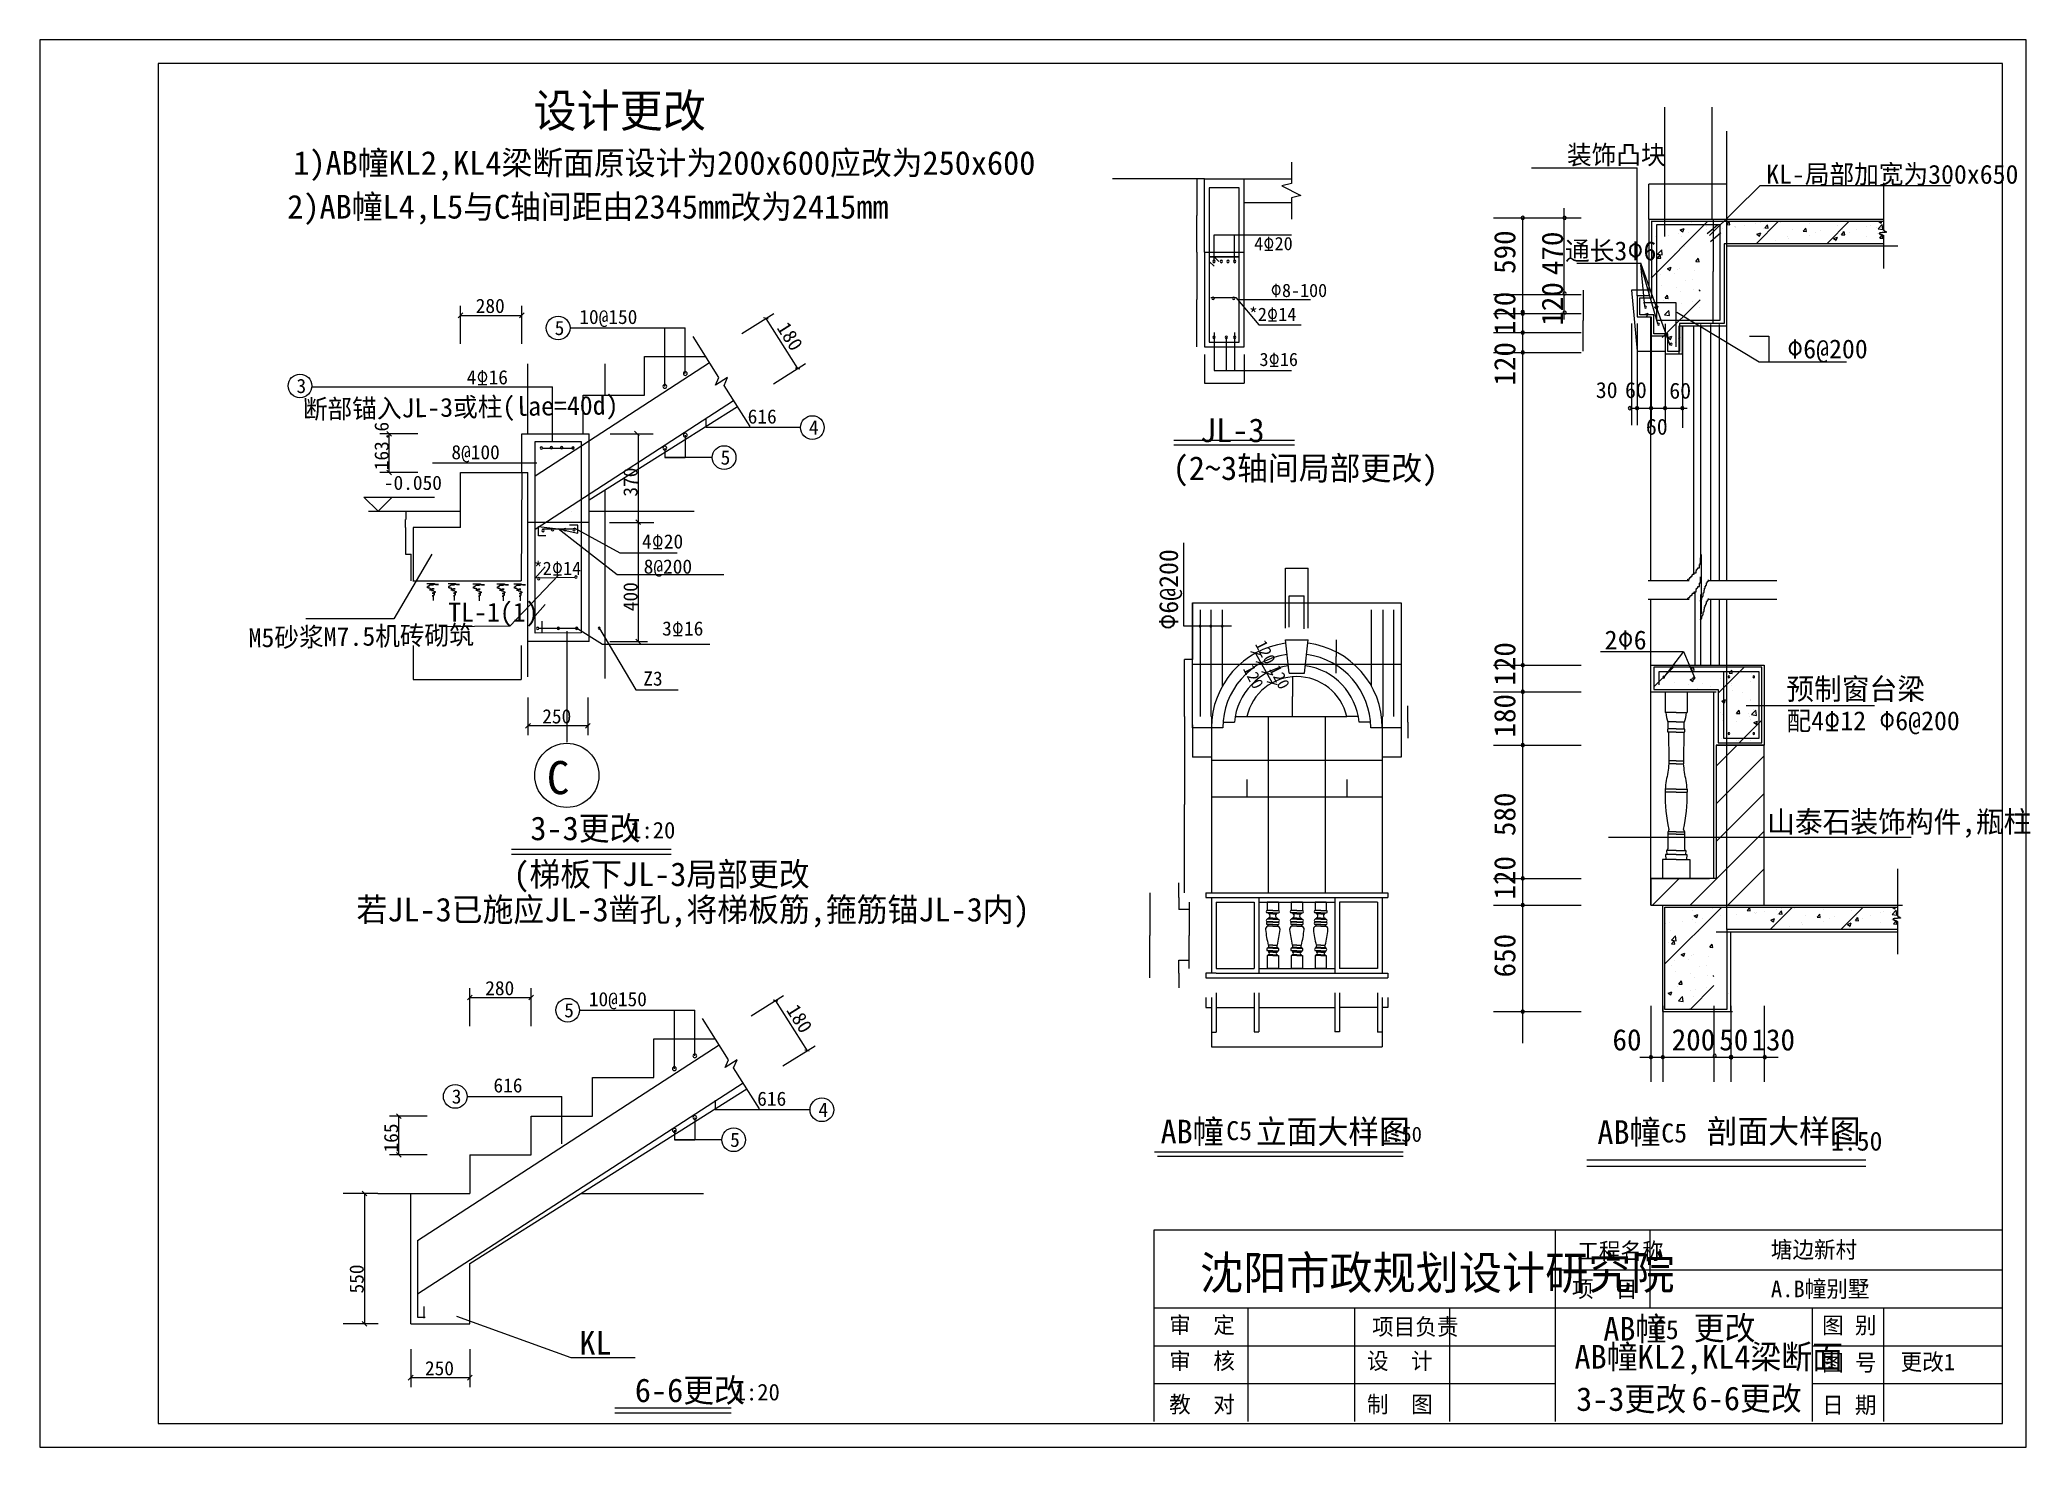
# Model space of a CAD drawing. Header units: metres. Extents: x -145924 to -103939, y 35209 to 64909.
import ezdxf

# ---------------------------------------------------------------- set-up
doc = ezdxf.new("R2010")
doc.units = ezdxf.units.M
for name, color, linetype in [('1', 3, 'Continuous'), ('2', 2, 'Continuous'), ('220', 7, 'Continuous'), ('31', 4, 'Continuous'), ('4', 1, 'Continuous'), ('BLIPMODE', 7, 'Continuous'), ('CCX', 151, 'Continuous'), ('COL', 21, 'Continuous'), ('OUTLINE', 7, 'Continuous'), ('PUB_DIM', 3, 'Continuous'), ('PUB_TEXT', 7, 'Continuous'), ('SEC_LINE', 7, 'Continuous'), ('STEELBAR', 1, 'Continuous'), ('SYMBOL', 7, 'Continuous'), ('TEXT', 30, 'Continuous')]:
    doc.layers.add(name, color=color, linetype=linetype)
doc.dimstyles.get("Standard").update_dxf_attribs({"dimtxt": 2.5, "dimasz": 2.5, "dimexe": 1.25, "dimexo": 0.625, "dimtad": 1, "dimcen": 2.5, "dimazin": 3, "dimtfac": 1, "dimtmove": 0, "dimatfit": 3})

msp = doc.modelspace()

# ---------------------------------------------------------------- texts
for s, height, p in [('设计更改', 700, (-135512.73, 63064)), ('1)AB幢KL2,KL4梁断面原设计为200x600应改为250x600', 500, (-140577.39, 62060.53)), ('2)AB幢L4,L5与C轴间距由2345mm改为2415mm', 500, (-140703.87, 61135.86)), ('JL-3', 500, (-121450.43, 56419.6)), ('AB幢  立面大样图', 500, (-122283.34, 41617.8)), ('C5', 400, (-120897.62, 41688.69)), ('AB幢 ', 500, (-113069.68, 41608.64)), ('C5', 400, (-111720.8, 41640.4)), ('1:50', 320, (-117640.05, 41653.59)), ('1:50', 400, (-108144.28, 41468.4)), ('工程名称', 350, (-113492.58, 39172.77)), ('塘边新村', 350, (-109409.07, 39202.34)), ('项  目', 350, (-113605.82, 38372.99)), ('A.B幢别墅', 350, (-109409.07, 38374.22)), ('审  定', 350, (-122101.96, 37611.8)), ('项目负责', 350, (-117819.8, 37575.8)), ('AB幢 ', 500, (-112944.59, 37457.4)), ('C5', 400, (-111897.74, 37489.16)), ('更改', 500, (-111036.69, 37472.38)), ('图 别', 350, (-108329.61, 37606.7)), ('AB幢KL2,KL4梁断面', 500, (-113551.86, 36866.55)), ('审  核', 350, (-122101.96, 36855.22)), ('设  计', 350, (-117929.89, 36855.22)), ('图 号', 350, (-108329.61, 36819.43)), ('更改1', 350, (-106672.54, 36834.47)), ('教  对', 350, (-122101.96, 35937.66)), ('制  图', 350, (-117929.89, 35937.66)), ('日 期', 350, (-108329.61, 35924.8))]:
    msp.add_text(s, height=height).set_placement(p)
msp.add_text('M5砂浆M7.5机砖砌筑', height=400, rotation=0.8).set_placement((-141518.04, 52087.63))
at = {"layer": '1'}
for s, height, p in [('280', 300, (-136729.15, 59144)), ('10@150', 300, (-134543.95, 58911.6)), ('5', 300, (-135063.45, 58677.6)), ('3', 300, (-140509.66, 57454.12)), ('4%%13116', 300, (-136918.59, 57637.6)), ('616', 300, (-130992.03, 56810.68)), ('4', 300, (-129701.05, 56576.67)), ('8@100', 300, (-137242.2, 56056.32)), ('5', 300, (-131563.45, 55943.44)), ('(2~3轴间局部更改)', 500, (-122028.02, 55619.33)), ('4%%13120', 300, (-133222.42, 54172.69)), ('8@200', 300, (-133185.5, 53643.23)), ('TL-1(1)', 400, (-137308.79, 52630.15)), ('3%%13116', 300, (-132796.56, 52336.34)), ('Z3', 300, (-133194.29, 51279.5)), ('250', 300, (-135325.75, 50482.2)), ('C', 700, (-135229.49, 48989.28)), ('3-3更改', 500, (-135576.23, 48018.43)), (' 1:20', 350, (-133708.98, 48054.73)), ('(梯板下JL-3局部更改', 500, (-135936.15, 47050.65)), ('若JL-3已施应JL-3凿孔,将梯板筋,箍筋锚JL-3内)', 500, (-139245.13, 46303.84)), ('280', 300, (-136528.17, 44746.35)), ('5', 300, (-134862.47, 44279.95)), ('10@150', 300, (-134342.97, 44513.95)), ('616', 300, (-136354.57, 42694.55)), ('3', 300, (-137234.07, 42460.55)), ('616', 300, (-130791.05, 42413.02)), ('4', 300, (-129500.07, 42179.02)), ('5', 300, (-131362.46, 41545.79)), ('KL', 500, (-134543.36, 37162.17)), ('250', 300, (-137799.97, 36725.75)), ('6-6更改', 500, (-133371.67, 36160.1)), (' 1:20', 350, (-131504.42, 36196.4)), ('3-3更改', 500, (-113518.04, 35974.75)), ('6-6更改', 500, (-111080.63, 35989.55))]:
    msp.add_text(s, height=height, dxfattribs=at).set_placement(p)
for s, height, rotation, p in [('180', 300, 302.27, (-130389.46, 58831.07)), ('断部锚入JL-3或柱(lae=40d)', 400, 0.8, (-140372.2, 56910.07)), ('163.6', 300, 90, (-138565.95, 55825.6)), ('370', 300, 90, (-133315.95, 55268.46)), ('400', 300, 90, (-133315.95, 52850.4)), ('180', 300, 302.27, (-130188.48, 44433.42)), ('165', 300, 90, (-138364.97, 41427.95)), ('550', 300, 90, (-139091.66, 38452.75))]:
    msp.add_text(s, height=height, rotation=rotation, dxfattribs=at).set_placement(p)
at = {"layer": '220'}
msp.add_text('剖面大样图', height=500, dxfattribs=at).set_placement((-110764.69, 41624.56))
at = {"layer": 'CCX'}
for s, height, rotation, p in [('590', 450, 90, (-114798.95, 59968.65)), ('470', 450, 90, (-113795.66, 59943.46)), ('120', 450, 90, (-113795.66, 58875.1)), ('120', 450, 90, (-114798.95, 58675.05)), ('120', 450, 90, (-114798.95, 57611.18)), ('120', 250, 297.24, (-120296.37, 52156.61)), ('120', 450, 90, (-114798.95, 51278.58)), ('120', 250, 297.24, (-120552.1, 51638.36)), ('120', 250, 297.24, (-119999.1, 51629.86)), ('180', 450, 90, (-114798.95, 50185.08)), ('580', 450, 90, (-114798.95, 48104.95)), ('120', 450, 90, (-114798.95, 46766.2)), ('650', 450, 90, (-114798.95, 45122.58))]:
    msp.add_text(s, height=height, rotation=rotation, dxfattribs=at).set_placement(p)
for s, height, p in [('30', 337.5, (-113102.33, 57348.84)), ('60', 337.5, (-112486.1, 57348.84)), ('60', 337.5, (-111551.64, 57335.5)), ('60', 337.5, (-112045.41, 56574.81)), ('60', 450, (-112750.57, 43582.05)), ('200', 450, (-111501.07, 43582.05)), ('50', 450, (-110499.22, 43582.05)), ('130', 450, (-109818.69, 43582.05))]:
    msp.add_text(s, height=height, dxfattribs=at).set_placement(p)
at = {"layer": 'PUB_DIM'}
msp.add_text('-0.050', height=300, dxfattribs=at).set_placement((-138666.38, 55410.4))
at = {"layer": 'PUB_TEXT'}
msp.add_text('沈阳市政规划设计研究院', height=700, dxfattribs=at).set_placement((-121451.23, 38540.82))
at = {"layer": 'SYMBOL'}
for s, p in [('4%%13120', (-120307.63, 60468.45)), ('%%1308-100', (-119961.63, 59480.38)), ('*2%%13114', (-120420.48, 58976.91)), ('3%%13116', (-120196.48, 58024.17)), ('*2%%13114', (-135506.76, 53616.54))]:
    msp.add_text(s, height=280, dxfattribs=at).set_placement(p)
at = {"layer": 'TEXT'}
for s, height, p in [('装饰凸块', 400, (-113709.35, 62281.96)), ('KL-局部加宽为300x650', 400, (-109508.35, 61870.73)), ('通长3%%1306', 400, (-113750.96, 60255.41)), ('%%1306@200', 400, (-109069.4, 58185.45)), ('2%%1306', 400, (-112917.49, 52043.64)), ('预制窗台梁', 450, (-109083.47, 50984.55)), ('配4%%13112 %%1306@200', 400, (-109078.99, 50339.07)), ('山泰石装饰构件,瓶柱', 450, (-109487.71, 48183.3))]:
    msp.add_text(s, height=height, dxfattribs=at).set_placement(p)
msp.add_text('%%1306@200', height=400, rotation=90, dxfattribs=at).set_placement((-121913.9, 52455.48))

# ---------------------------------------------------------------- blocks, each defined once
blk = doc.blocks.new('STS')
at = {"layer": 'COL', "color": 8, "linetype": 'BYBLOCK'}
for p, q in [((-124, 500), (-124, 445.52)), ((-14, 500), (-14, 445.52)), ((-69, 445.52), (-124, 445.52)), ((-69, 445.52), (-14, 445.52)), ((-69, 420.52), (-111, 420.52)), ((-69, 401.52), (-111, 401.52)), ((-69, 392.52), (-111, 392.52)), ((-109, 401.52), (-109, 420.52)), ((-107, 392.52), (-105.03, 315.52)), ((-69, 420.52), (-27, 420.52)), ((-69, 401.52), (-27, 401.52)), ((-69, 392.52), (-27, 392.52)), ((-31, 392.52), (-32.97, 315.52)), ((-29, 401.52), (-29, 420.52)), ((-106, 315.52), (-106, 307.52)), ((-69, 315.52), (-106, 315.52)), ((-69, 307.52), (-106, 307.52)), ((-69, 315.52), (-32, 315.52)), ((-69, 307.52), (-32, 307.52)), ((-32, 315.52), (-32, 307.52)), ((-124, 238.52), (-124, 230.52)), ((-69, 238.52), (-124, 238.52)), ((-69, 230.52), (-124, 230.52)), ((-69, 238.52), (-14, 238.52)), ((-69, 230.52), (-14, 230.52)), ((-14, 238.52), (-14, 230.52)), ((-111, 123.52), (-111, 117.52)), ((-69, 123.52), (-111, 123.52)), ((-110, 117.52), (-111, 77.52)), ((-69, 117.52), (-111, 117.52)), ((-106, 130.52), (-109.82, 123.52)), ((-69, 123.52), (-27, 123.52)), ((-69, 117.52), (-27, 117.52)), ((-32, 130.52), (-28.18, 123.52)), ((-28, 117.52), (-27, 77.52)), ((-27, 123.52), (-27, 117.52)), ((-123, 62.52), (-121, 49.52)), ((-69, 62.52), (-123, 62.52)), ((-117, 73.52), (-115, 62.52)), ((-69, 73.52), (-117, 73.52)), ((-69, 73.52), (-21, 73.52)), ((-69, 62.52), (-15, 62.52)), ((-21, 73.52), (-23, 62.52)), ((-15, 62.52), (-17, 49.52)), ((-138, 49.52), (-138, 0)), ((-69, 49.52), (-138, 49.52)), ((-69, 49.52), (0, 49.52)), ((0, 49.52), (0, 0))]:
    blk.add_line(p, q, dxfattribs=at)
for centre, radius, start, end in [((-58.69, 455.94), 63.18, 189.5, 214.11), ((-79.31, 455.94), 63.18, 325.89, 350.5), ((-107, 397.02), 6.02, 131.63, 228.37), ((-31, 397.02), 6.02, 311.63, 48.37), ((64.7, 206.22), 191.44, 155.86, 170.29), ((674, 160.02), 793.82, 169.29, 170.98), ((-812, 160.02), 793.82, 9.02, 10.71), ((-202.7, 206.22), 191.44, 9.71, 24.14), ((110, 221.02), 234.19, 177.68, 202.73), ((-248, 221.02), 234.19, 337.27, 2.32), ((-118.5, 80.02), 7.91, 304.7, 341.57), ((-19.5, 80.02), 7.91, 198.43, 235.3)]:
    blk.add_arc(centre, radius, start, end, dxfattribs=at)
blk = doc.blocks.new('*D1')
for p, q in [((-138048.2, 52128.5), (-138048.2, 51409.38)), ((-135769.01, 52128.5), (-135769.01, 51409.38)), ((-138047.95, 51409.38), (-136910.105, 51409.38)), ((-136907.105, 51409.38), (-135769.26, 51409.38))]:
    blk.add_line(p, q)
at = {"layer": 'Defpoints'}
for p in [(-138048.2, 52128.5), (-135769.01, 52128.5), (-138048.2, 51409.38)]:
    blk.add_point(p, dxfattribs=at)
at = {"layer": '2', "insert": (-136908.605, 51409.38), "char_height": 1, "attachment_point": 5}
blk.add_mtext('480', dxfattribs=at)
blk = doc.blocks.new('*D2')
for p, q in [((-138207.64, 54783), (-138211.18, 54783)), ((-138210.93, 54616.35), (-138210.93, 54783)), ((-138201.1, 54783), (-138204.64, 54783)), ((-138201.35, 54949.65), (-138201.35, 54783))]:
    blk.add_line(p, q)
at = {"layer": 'Defpoints'}
for p in [(-138210.93, 54616.35), (-138201.35, 54949.65), (-138201.35, 54783)]:
    blk.add_point(p, dxfattribs=at)
at = {"layer": '2', "insert": (-138206.14, 54783), "char_height": 1, "attachment_point": 5}
blk.add_mtext('120', dxfattribs=at)
blk = doc.blocks.new('*D3')
for p, q in [((-138210.93, 54616.35), (-138210.93, 54054.33)), ((-138210.68, 54054.33), (-138150.855, 54054.33)), ((-138147.855, 54054.33), (-138088.03, 54054.33)), ((-138087.78, 53492.32), (-138087.78, 54054.33))]:
    blk.add_line(p, q)
at = {"layer": 'Defpoints'}
for p in [(-138210.93, 54616.35), (-138210.93, 54054.33), (-138087.78, 53492.32)]:
    blk.add_point(p, dxfattribs=at)
at = {"layer": '2', "insert": (-138149.355, 54054.33), "char_height": 1, "attachment_point": 5}
blk.add_mtext('240', dxfattribs=at)
blk = doc.blocks.new('*D4')
for p, q in [((-119498.59, 51470.37), (-119498.59, 51050.37)), ((-119498.84, 51050.37), (-119499.09, 51050.37)), ((-119498.59, 50630.37), (-119498.59, 51050.37)), ((-119498.59, 51050.37), (-119498.59, 51050.37)), ((-119498.34, 51050.37), (-119498.09, 51050.37))]:
    blk.add_line(p, q)
at = {"layer": 'Defpoints'}
for p in [(-119498.59, 51470.37), (-119498.59, 51050.37), (-119498.59, 50630.37)]:
    blk.add_point(p, dxfattribs=at)
at = {"insert": (-119498.59, 51051.495), "char_height": 1, "attachment_point": 5}
blk.add_mtext('420', dxfattribs=at)
blk = doc.blocks.new('*D5')
for p, q in [((-121609.97, 53030.37), (-121609.97, 51830.37)), ((-121697.175, 51830.37), (-121780.63, 51830.37)), ((-121780.38, 50630.37), (-121780.38, 51830.37)), ((-121609.72, 51830.37), (-121693.175, 51830.37))]:
    blk.add_line(p, q)
at = {"layer": 'Defpoints'}
for p in [(-121609.97, 53030.37), (-121609.97, 51830.37), (-121780.38, 50630.37)]:
    blk.add_point(p, dxfattribs=at)
at = {"layer": 'CCX', "insert": (-121695.175, 51830.37), "char_height": 1, "attachment_point": 5}
blk.add_mtext('1250', dxfattribs=at)
blk = doc.blocks.new('*D6')
for p, q in [((-117709.97, 44800.63), (-117709.97, 43966.45)), ((-117609.97, 44700.63), (-117609.97, 43966.45)), ((-117660.97, 43966.45), (-117710.22, 43966.45)), ((-117609.72, 43966.45), (-117658.97, 43966.45))]:
    blk.add_line(p, q)
at = {"layer": 'Defpoints'}
for p in [(-117709.97, 44800.63), (-117609.97, 44700.63), (-117609.97, 43966.45)]:
    blk.add_point(p, dxfattribs=at)
at = {"layer": 'CCX', "insert": (-117659.97, 43966.45), "char_height": 1, "attachment_point": 5}
blk.add_mtext('50', dxfattribs=at)
blk = doc.blocks.new('*D7')
for p, q in [((-117609.97, 44700.63), (-117609.97, 44487.66)), ((-117489.97, 44700.63), (-117489.97, 44487.66)), ((-117550.97, 44487.66), (-117610.22, 44487.66)), ((-117489.72, 44487.66), (-117548.97, 44487.66))]:
    blk.add_line(p, q)
at = {"layer": 'Defpoints'}
for p in [(-117609.97, 44700.63), (-117489.97, 44700.63), (-117489.97, 44487.66)]:
    blk.add_point(p, dxfattribs=at)
at = {"layer": 'CCX', "insert": (-117549.97, 44487.66), "char_height": 1, "attachment_point": 5}
blk.add_mtext('30', dxfattribs=at)
blk = doc.blocks.new('*D8')
for p, q in [((-120209.97, 44800.63), (-120209.97, 44487.66)), ((-118609.97, 44700.63), (-118609.97, 44487.66)), ((-120209.72, 44487.66), (-119411.47, 44487.66)), ((-119408.47, 44487.66), (-118610.22, 44487.66))]:
    blk.add_line(p, q)
at = {"layer": 'Defpoints'}
for p in [(-120209.97, 44800.63), (-118609.97, 44700.63), (-120209.97, 44487.66)]:
    blk.add_point(p, dxfattribs=at)
at = {"layer": 'CCX', "insert": (-119409.97, 44487.66), "char_height": 1, "attachment_point": 5}
blk.add_mtext('800', dxfattribs=at)
blk = doc.blocks.new('*D9')
for p, q in [((-120309.97, 44800.63), (-120309.97, 43976.07)), ((-120209.97, 44800.63), (-120209.97, 43976.07)), ((-120309.72, 43976.07), (-120260.97, 43976.07)), ((-120258.97, 43976.07), (-120210.22, 43976.07))]:
    blk.add_line(p, q)
at = {"layer": 'Defpoints'}
for p in [(-120309.97, 44800.63), (-120209.97, 44800.63), (-120309.97, 43976.07)]:
    blk.add_point(p, dxfattribs=at)
at = {"layer": 'CCX', "insert": (-120259.97, 43976.07), "char_height": 1, "attachment_point": 5}
blk.add_mtext('50', dxfattribs=at)
blk = doc.blocks.new('*D10')
for p, q in [((-118609.97, 44800.63), (-118609.97, 43976.07)), ((-118509.97, 44800.63), (-118509.97, 43976.07)), ((-118560.97, 43976.07), (-118610.22, 43976.07)), ((-118509.72, 43976.07), (-118558.97, 43976.07))]:
    blk.add_line(p, q)
at = {"layer": 'Defpoints'}
for p in [(-118609.97, 44800.63), (-118509.97, 44800.63), (-118509.97, 43976.07)]:
    blk.add_point(p, dxfattribs=at)
at = {"layer": 'CCX', "insert": (-118559.97, 43976.07), "char_height": 1, "attachment_point": 5}
blk.add_mtext('50', dxfattribs=at)
blk = doc.blocks.new('*D11')
for p, q in [((-118509.97, 44800.63), (-118509.97, 44487.66)), ((-117709.97, 44800.63), (-117709.97, 44487.66)), ((-118111.47, 44487.66), (-118510.22, 44487.66)), ((-117709.72, 44487.66), (-118108.47, 44487.66))]:
    blk.add_line(p, q)
at = {"layer": 'Defpoints'}
for p in [(-118509.97, 44800.63), (-117709.97, 44800.63), (-117709.97, 44487.66)]:
    blk.add_point(p, dxfattribs=at)
at = {"layer": 'CCX', "insert": (-118109.97, 44487.66), "char_height": 1, "attachment_point": 5}
blk.add_mtext('400', dxfattribs=at)
blk = doc.blocks.new('*D12')
for p, q in [((-121209.97, 44700.63), (-121209.97, 43966.45)), ((-121109.97, 44800.63), (-121109.97, 43966.45)), ((-121209.72, 43966.45), (-121160.97, 43966.45)), ((-121158.97, 43966.45), (-121110.22, 43966.45))]:
    blk.add_line(p, q)
at = {"layer": 'Defpoints'}
for p in [(-121209.97, 44700.63), (-121109.97, 44800.63), (-121209.97, 43966.45)]:
    blk.add_point(p, dxfattribs=at)
at = {"layer": 'CCX', "insert": (-121159.97, 43966.45), "char_height": 1, "attachment_point": 5}
blk.add_mtext('50', dxfattribs=at)
blk = doc.blocks.new('*D13')
for p, q in [((-121329.97, 44700.63), (-121329.97, 44487.66)), ((-121209.97, 44700.63), (-121209.97, 44487.66)), ((-121329.72, 44487.66), (-121270.97, 44487.66)), ((-121268.97, 44487.66), (-121210.22, 44487.66))]:
    blk.add_line(p, q)
at = {"layer": 'Defpoints'}
for p in [(-121329.97, 44700.63), (-121209.97, 44700.63), (-121329.97, 44487.66)]:
    blk.add_point(p, dxfattribs=at)
at = {"layer": 'CCX', "insert": (-121269.97, 44487.66), "char_height": 1, "attachment_point": 5}
blk.add_mtext('30', dxfattribs=at)
blk = doc.blocks.new('*D14')
for p, q in [((-121209.97, 44700.63), (-121209.97, 43657.93)), ((-117609.97, 44700.63), (-117609.97, 43657.93)), ((-121209.72, 43657.93), (-119411.97, 43657.93)), ((-119407.97, 43657.93), (-117610.22, 43657.93))]:
    blk.add_line(p, q)
at = {"layer": 'Defpoints'}
for p in [(-121209.97, 44700.63), (-117609.97, 44700.63), (-121209.97, 43657.93)]:
    blk.add_point(p, dxfattribs=at)
at = {"layer": 'CCX', "insert": (-119409.97, 43657.93), "char_height": 1, "attachment_point": 5}
blk.add_mtext('1800', dxfattribs=at)
blk = doc.blocks.new('*D15')
for p, q in [((-121109.97, 44800.63), (-121109.97, 44487.66)), ((-120309.97, 44800.63), (-120309.97, 44487.66)), ((-121109.72, 44487.66), (-120711.47, 44487.66)), ((-120708.47, 44487.66), (-120310.22, 44487.66))]:
    blk.add_line(p, q)
at = {"layer": 'Defpoints'}
for p in [(-121109.97, 44800.63), (-120309.97, 44800.63), (-121109.97, 44487.66)]:
    blk.add_point(p, dxfattribs=at)
at = {"layer": 'CCX', "insert": (-120709.97, 44487.66), "char_height": 1, "attachment_point": 5}
blk.add_mtext('400', dxfattribs=at)
blk = doc.blocks.new('*D16')
for p, q in [((-120462.97, 49296.24), (-120462.97, 48936.72)), ((-118356.98, 49296.24), (-118356.98, 48936.72)), ((-120462.72, 48936.72), (-119411.975, 48936.72)), ((-119407.975, 48936.72), (-118357.23, 48936.72))]:
    blk.add_line(p, q)
at = {"layer": 'Defpoints'}
for p in [(-120462.97, 49296.24), (-118356.98, 49296.24), (-120462.97, 48936.72)]:
    blk.add_point(p, dxfattribs=at)
at = {"insert": (-119409.975, 48936.72), "char_height": 1, "attachment_point": 5}
blk.add_mtext('1080', dxfattribs=at)
blk = doc.blocks.new('*D17')
for p, q in [((-121780.38, 50630.37), (-121780.38, 48770.37)), ((-121780.63, 48770.37), (-121780.88, 48770.37)), ((-121780.38, 46910.37), (-121780.38, 48770.37)), ((-121780.38, 48770.37), (-121780.38, 48770.37)), ((-121780.13, 48770.37), (-121779.88, 48770.37))]:
    blk.add_line(p, q)
at = {"layer": 'Defpoints'}
for p in [(-121780.38, 50630.37), (-121780.38, 48770.37), (-121780.38, 46910.37)]:
    blk.add_point(p, dxfattribs=at)
at = {"layer": 'CCX', "insert": (-121780.38, 48771.495), "char_height": 1, "attachment_point": 5}
blk.add_mtext('1650', dxfattribs=at)
blk = doc.blocks.new('*D18')
for p, q in [((-122512.82, 46910.37), (-122512.82, 46010.37)), ((-122513.07, 46010.37), (-122513.32, 46010.37)), ((-122512.82, 45110.37), (-122512.82, 46010.37)), ((-122512.82, 46010.37), (-122512.82, 46010.37)), ((-122512.57, 46010.37), (-122512.32, 46010.37))]:
    blk.add_line(p, q)
at = {"layer": 'Defpoints'}
for p in [(-122512.82, 46910.37), (-122512.82, 46010.37), (-122512.82, 45110.37)]:
    blk.add_point(p, dxfattribs=at)
at = {"layer": 'CCX', "insert": (-122512.82, 46011.495), "char_height": 1, "attachment_point": 5}
blk.add_mtext('1000', dxfattribs=at)
blk = doc.blocks.new('*D19')
for p, q in [((-121900.63, 47119.05), (-121900.88, 47119.05)), ((-121900.38, 46810.37), (-121900.38, 47119.05)), ((-121900.38, 46910.37), (-121900.38, 47119.05)), ((-121900.38, 47119.05), (-121900.38, 47119.05)), ((-121900.13, 47119.05), (-121899.88, 47119.05))]:
    blk.add_line(p, q)
at = {"layer": 'Defpoints'}
for p in [(-121900.38, 47119.05), (-121900.38, 46910.37), (-121900.38, 46810.37)]:
    blk.add_point(p, dxfattribs=at)
at = {"layer": 'CCX', "insert": (-121900.38, 47120.175), "char_height": 1, "attachment_point": 5}
blk.add_mtext('50', dxfattribs=at)
blk = doc.blocks.new('*D20')
for p, q in [((-121900.38, 46810.37), (-121900.38, 46558.16)), ((-121680.38, 46710.37), (-121680.38, 46558.16)), ((-121791.38, 46558.16), (-121900.63, 46558.16)), ((-121680.13, 46558.16), (-121789.38, 46558.16))]:
    blk.add_line(p, q)
at = {"layer": 'Defpoints'}
for p in [(-121900.38, 46810.37), (-121680.38, 46710.37), (-121680.38, 46558.16)]:
    blk.add_point(p, dxfattribs=at)
at = {"layer": 'CCX', "insert": (-121790.38, 46558.16), "char_height": 1, "attachment_point": 5}
blk.add_mtext('50', dxfattribs=at)
blk = doc.blocks.new('*D21')
for p, q in [((-121900.38, 45210.37), (-121900.38, 45488.56)), ((-121900.13, 45488.56), (-121791.38, 45488.56)), ((-121789.38, 45488.56), (-121680.63, 45488.56)), ((-121680.38, 45310.37), (-121680.38, 45488.56))]:
    blk.add_line(p, q)
at = {"layer": 'Defpoints'}
for p in [(-121900.38, 45488.56), (-121900.38, 45210.37), (-121680.38, 45310.37)]:
    blk.add_point(p, dxfattribs=at)
at = {"layer": 'CCX', "insert": (-121790.38, 45488.56), "char_height": 1, "attachment_point": 5}
blk.add_mtext('50', dxfattribs=at)
blk = doc.blocks.new('*D22')
for p, q in [((-121900.38, 45210.37), (-121900.38, 44901.59)), ((-121900.38, 45110.37), (-121900.38, 44901.59)), ((-121900.63, 44901.59), (-121900.88, 44901.59)), ((-121900.38, 44901.59), (-121900.38, 44901.59)), ((-121900.13, 44901.59), (-121899.88, 44901.59))]:
    blk.add_line(p, q)
at = {"layer": 'Defpoints'}
for p in [(-121900.38, 45210.37), (-121900.38, 45110.37), (-121900.38, 44901.59)]:
    blk.add_point(p, dxfattribs=at)
at = {"layer": 'CCX', "insert": (-121900.38, 44902.715), "char_height": 1, "attachment_point": 5}
blk.add_mtext('50', dxfattribs=at)
blk = doc.blocks.new('*D23')
for p, q in [((-121680.38, 46710.37), (-121680.38, 46010.37)), ((-121680.63, 46010.37), (-121680.88, 46010.37)), ((-121680.38, 45310.37), (-121680.38, 46010.37)), ((-121680.38, 46010.37), (-121680.38, 46010.37)), ((-121680.13, 46010.37), (-121679.88, 46010.37))]:
    blk.add_line(p, q)
at = {"layer": 'Defpoints'}
for p in [(-121680.38, 46710.37), (-121680.38, 46010.37), (-121680.38, 45310.37)]:
    blk.add_point(p, dxfattribs=at)
at = {"layer": 'CCX', "insert": (-121680.38, 46011.495), "char_height": 1, "attachment_point": 5}
blk.add_mtext('800', dxfattribs=at)
blk = doc.blocks.new('*D24')
for p, q in [((-121609.97, 50453.35), (-121609.97, 49770.37)), ((-121209.97, 50453.35), (-121209.97, 49770.37)), ((-121411.47, 49770.37), (-121610.22, 49770.37)), ((-121209.72, 49770.37), (-121408.47, 49770.37))]:
    blk.add_line(p, q)
at = {"layer": 'Defpoints'}
for p in [(-121609.97, 50453.35), (-121209.97, 50453.35), (-121209.97, 49770.37)]:
    blk.add_point(p, dxfattribs=at)
at = {"layer": 'CCX', "insert": (-121409.97, 49770.37), "char_height": 1, "attachment_point": 5}
blk.add_mtext('200', dxfattribs=at)
blk = doc.blocks.new('*D25')
for p, q in [((-121209.97, 49056.24), (-121209.97, 48936.72)), ((-121209.72, 48936.72), (-120837.97, 48936.72)), ((-120834.97, 48936.72), (-120463.22, 48936.72)), ((-120462.97, 49056.24), (-120462.97, 48936.72))]:
    blk.add_line(p, q)
at = {"layer": 'Defpoints'}
for p in [(-121209.97, 49056.24), (-121209.97, 48936.72), (-120462.97, 49056.24)]:
    blk.add_point(p, dxfattribs=at)
at = {"insert": (-120836.47, 48936.72), "char_height": 1, "attachment_point": 5}
blk.add_mtext('360', dxfattribs=at)
blk = doc.blocks.new('*D26')
for p, q in [((-117609.97, 50453.35), (-117609.97, 49770.37)), ((-117209.97, 50453.35), (-117209.97, 49770.37)), ((-117411.47, 49770.37), (-117610.22, 49770.37)), ((-117209.72, 49770.37), (-117408.47, 49770.37))]:
    blk.add_line(p, q)
at = {"layer": 'Defpoints'}
for p in [(-117609.97, 50453.35), (-117209.97, 50453.35), (-117209.97, 49770.37)]:
    blk.add_point(p, dxfattribs=at)
at = {"layer": 'CCX', "insert": (-117409.97, 49770.37), "char_height": 1, "attachment_point": 5}
blk.add_mtext('200', dxfattribs=at)
blk = doc.blocks.new('*D27')
for p, q in [((-118356.98, 49056.24), (-118356.98, 48936.72)), ((-118356.73, 48936.72), (-117984.975, 48936.72)), ((-117981.975, 48936.72), (-117610.22, 48936.72)), ((-117609.97, 49056.24), (-117609.97, 48936.72))]:
    blk.add_line(p, q)
at = {"layer": 'Defpoints'}
for p in [(-118356.98, 49056.24), (-118356.98, 48936.72), (-117609.97, 49056.24)]:
    blk.add_point(p, dxfattribs=at)
at = {"insert": (-117983.475, 48936.72), "char_height": 1, "attachment_point": 5}
blk.add_mtext('360', dxfattribs=at)
blk = doc.blocks.new('*D28')
for p, q in [((-117065.91, 50856.82), (-117066.16, 50856.82)), ((-117065.66, 50510.37), (-117065.66, 50856.82)), ((-117065.66, 50630.37), (-117065.66, 50856.82)), ((-117065.66, 50856.82), (-117065.66, 50856.82)), ((-117065.41, 50856.82), (-117065.16, 50856.82))]:
    blk.add_line(p, q)
at = {"layer": 'Defpoints'}
for p in [(-117065.66, 50856.82), (-117065.66, 50630.37), (-117065.66, 50510.37)]:
    blk.add_point(p, dxfattribs=at)
at = {"layer": 'CCX', "insert": (-117065.66, 50857.945), "char_height": 1, "attachment_point": 5}
blk.add_mtext('60', dxfattribs=at)
blk = doc.blocks.new('*D29')
for p, q in [((-117065.66, 50510.37), (-117065.66, 50174.74)), ((-117065.66, 50390.37), (-117065.66, 50174.74)), ((-117065.91, 50174.74), (-117066.16, 50174.74)), ((-117065.66, 50174.74), (-117065.66, 50174.74)), ((-117065.41, 50174.74), (-117065.16, 50174.74))]:
    blk.add_line(p, q)
at = {"layer": 'Defpoints'}
for p in [(-117065.66, 50510.37), (-117065.66, 50390.37), (-117065.66, 50174.74)]:
    blk.add_point(p, dxfattribs=at)
at = {"layer": 'CCX', "insert": (-117065.66, 50175.865), "char_height": 1, "attachment_point": 5}
blk.add_mtext('60', dxfattribs=at)
blk = doc.blocks.new('*D30')
for p, q in [((-121354.96, 58268.57), (-121354.96, 57662.71)), ((-120521.63, 58268.57), (-120521.63, 57662.71)), ((-121354.71, 57662.71), (-120939.795, 57662.71)), ((-120936.795, 57662.71), (-120521.88, 57662.71))]:
    blk.add_line(p, q)
at = {"layer": 'Defpoints'}
for p in [(-121354.96, 58268.57), (-120521.63, 58268.57), (-121354.96, 57662.71)]:
    blk.add_point(p, dxfattribs=at)
at = {"insert": (-120938.295, 57662.71), "char_height": 1, "attachment_point": 5}
blk.add_mtext('250', dxfattribs=at)
blk = doc.blocks.new('*D31')
for p, q in [((-118578.36, 52248.01), (-118578.36, 51896.05)), ((-118578.61, 51896.05), (-118578.86, 51896.05)), ((-118578.36, 51544.08), (-118578.36, 51896.05)), ((-118578.36, 51896.05), (-118578.36, 51896.05)), ((-118578.11, 51896.05), (-118577.86, 51896.05))]:
    blk.add_line(p, q)
at = {"layer": 'Defpoints'}
for p in [(-118578.36, 52248.01), (-118578.36, 51896.05), (-118578.36, 51544.08)]:
    blk.add_point(p, dxfattribs=at)
at = {"layer": '31', "insert": (-118578.36, 51897.175), "char_height": 1, "attachment_point": 5}
blk.add_mtext('350', dxfattribs=at)
blk = doc.blocks.new('*D32')
for p, q in [((-119649.97, 52491.06), (-119649.97, 53761.82)), ((-119649.72, 53761.82), (-119411.47, 53761.82)), ((-119408.47, 53761.82), (-119170.22, 53761.82)), ((-119169.97, 52491.06), (-119169.97, 53761.82))]:
    blk.add_line(p, q)
at = {"layer": 'Defpoints'}
for p in [(-119649.97, 53761.82), (-119649.97, 52491.06), (-119169.97, 52491.06)]:
    blk.add_point(p, dxfattribs=at)
at = {"layer": '31', "insert": (-119409.97, 53761.82), "char_height": 1, "attachment_point": 5}
blk.add_mtext('240', dxfattribs=at)
blk = doc.blocks.new('*D33')
for p, q in [((-119569.97, 52513.96), (-119569.97, 53171.56)), ((-119569.72, 53171.56), (-119413.51, 53171.56)), ((-119410.51, 53171.56), (-119254.3, 53171.56)), ((-119254.05, 52478.06), (-119254.05, 53171.56))]:
    blk.add_line(p, q)
at = {"layer": 'Defpoints'}
for p in [(-119569.97, 53171.56), (-119569.97, 52513.96), (-119254.05, 52478.06)]:
    blk.add_point(p, dxfattribs=at)
at = {"layer": '31', "insert": (-119412.01, 53171.56), "char_height": 1, "attachment_point": 5}
blk.add_mtext('160', dxfattribs=at)
blk = doc.blocks.new('*D34')
for p, q in [((-121520.11, 61975.29), (-121520.11, 61202.83)), ((-121520.36, 61202.83), (-121520.61, 61202.83)), ((-121520.11, 60430.38), (-121520.11, 61202.83)), ((-121520.11, 61202.83), (-121520.11, 61202.83)), ((-121519.86, 61202.83), (-121519.61, 61202.83))]:
    blk.add_line(p, q)
at = {"layer": 'Defpoints'}
for p in [(-121520.11, 61975.29), (-121520.11, 61202.83), (-121520.11, 60430.38)]:
    blk.add_point(p, dxfattribs=at)
at = {"insert": (-121520.11, 61203.955), "char_height": 1, "attachment_point": 5}
blk.add_mtext('370', dxfattribs=at)
blk = doc.blocks.new('*D35')
for p, q in [((-121520.11, 60430.38), (-121520.11, 59430.38)), ((-121520.36, 59430.38), (-121520.61, 59430.38)), ((-121520.11, 58430.38), (-121520.11, 59430.38)), ((-121520.11, 59430.38), (-121520.11, 59430.38)), ((-121519.86, 59430.38), (-121519.61, 59430.38))]:
    blk.add_line(p, q)
at = {"layer": 'Defpoints'}
for p in [(-121520.11, 60430.38), (-121520.11, 59430.38), (-121520.11, 58430.38)]:
    blk.add_point(p, dxfattribs=at)
at = {"insert": (-121520.11, 59431.505), "char_height": 1, "attachment_point": 5}
blk.add_mtext('400', dxfattribs=at)
blk = doc.blocks.new('*D36')
for p, q in [((-111813.795, 61863.03), (-111981.76, 61863.03)), ((-111981.51, 61123.36), (-111981.51, 61863.03)), ((-111643.83, 61863.03), (-111811.795, 61863.03)), ((-111644.08, 61123.36), (-111644.08, 61863.03))]:
    blk.add_line(p, q)
at = {"layer": 'Defpoints'}
for p in [(-111644.08, 61863.03), (-111981.51, 61123.36), (-111644.08, 61123.36)]:
    blk.add_point(p, dxfattribs=at)
at = {"layer": 'CCX', "insert": (-111812.795, 61863.03), "char_height": 1, "attachment_point": 5}
blk.add_mtext('50', dxfattribs=at)
blk = doc.blocks.new('*D37')
for p, q in [((-110992.235, 61863.03), (-111644.33, 61863.03)), ((-111644.08, 60758.28), (-111644.08, 61863.03)), ((-110337.14, 61863.03), (-110989.235, 61863.03)), ((-110337.39, 60758.28), (-110337.39, 61863.03))]:
    blk.add_line(p, q)
at = {"layer": 'Defpoints'}
for p in [(-110337.39, 61863.03), (-111644.08, 60758.28), (-110337.39, 60758.28)]:
    blk.add_point(p, dxfattribs=at)
at = {"layer": 'CCX', "insert": (-110990.735, 61863.03), "char_height": 1, "attachment_point": 5}
blk.add_mtext('250', dxfattribs=at)
blk = doc.blocks.new('*D38')
for p, q in [((-113370.95, 59627.91), (-113370.95, 58983.35)), ((-113371.2, 58983.35), (-113371.45, 58983.35)), ((-113370.95, 58338.79), (-113370.95, 58983.35)), ((-113370.95, 58983.35), (-113370.95, 58983.35)), ((-113370.7, 58983.35), (-113370.45, 58983.35))]:
    blk.add_line(p, q)
at = {"layer": 'Defpoints'}
for p in [(-113370.95, 59627.91), (-113370.95, 58983.35), (-113370.95, 58338.79)]:
    blk.add_point(p, dxfattribs=at)
at = {"layer": '31', "insert": (-113370.95, 58984.475), "char_height": 1, "attachment_point": 5}
blk.add_mtext('350', dxfattribs=at)
blk = doc.blocks.new('*D39')
for p, q in [((-110629.82, 61123.36), (-110629.82, 60020.86)), ((-110630.07, 60020.86), (-110630.32, 60020.86)), ((-110629.82, 58918.36), (-110629.82, 60020.86)), ((-110629.82, 60020.86), (-110629.82, 60020.86)), ((-110629.57, 60020.86), (-110629.32, 60020.86))]:
    blk.add_line(p, q)
at = {"layer": 'Defpoints'}
for p in [(-110629.82, 61123.36), (-110629.82, 60020.86), (-110629.82, 58918.36)]:
    blk.add_point(p, dxfattribs=at)
at = {"layer": 'CCX', "insert": (-110629.82, 60021.985), "char_height": 1, "attachment_point": 5}
blk.add_mtext('650', dxfattribs=at)

# ---------------------------------------------------------------- dimensions: what is measured, and where the dimension line sits
for base, p1, p2, text, picture, middle in [((-121520.11, 61202.83), (-121520.11, 60430.38), (-121520.11, 61975.29), '370', '*D34', (-121520.11, 61203.955)), ((-121520.11, 59430.38), (-121520.11, 58430.38), (-121520.11, 60430.38), '400', '*D35', (-121520.11, 59431.505)), ((-121354.96, 57662.71), (-121354.96, 58268.57), (-120521.63, 58268.57), '250', '*D30', (-120938.295, 57662.71)), ((-119498.59, 51050.37), (-119498.59, 51470.37), (-119498.59, 50630.37), '420', '*D4', (-119498.59, 51051.495)), ((-120462.97, 48936.72), (-120462.97, 49296.24), (-118356.98, 49296.24), '1080', '*D16', (-119409.975, 48936.72)), ((-121209.97, 48936.72), (-121209.97, 49056.24), (-120462.97, 49056.24), '360', '*D25', (-120836.47, 48936.72)), ((-118356.98, 48936.72), (-118356.98, 49056.24), (-117609.97, 49056.24), '360', '*D27', (-117983.475, 48936.72))]:
    dim = msp.add_linear_dim(base=base, p1=p1, p2=p2, text=text, dimstyle='Standard')
    dim.commit()
    dim.dimension.update_dxf_attribs({"geometry": picture, "text_midpoint": middle})
at = {"layer": '2'}
for base, p1, p2, text, picture, middle in [((-138201.35, 54783), (-138201.35, 54949.65), (-138210.93, 54616.35), '120', '*D2', (-138206.14, 54783)), ((-138210.93, 54054.33), (-138210.93, 54616.35), (-138087.78, 53492.32), '240', '*D3', (-138149.355, 54054.33)), ((-138048.2, 51409.38), (-138048.2, 52128.5), (-135769.01, 52128.5), '480', '*D1', (-136908.605, 51409.38))]:
    dim = msp.add_linear_dim(base=base, p1=p1, p2=p2, text=text, dimstyle='Standard', dxfattribs=at)
    dim.commit()
    dim.dimension.update_dxf_attribs({"geometry": picture, "text_midpoint": middle})
at = {"layer": '31'}
for base, p1, p2, text, picture, middle in [((-113370.95, 58983.35), (-113370.95, 59627.91), (-113370.95, 58338.79), '350', '*D38', (-113370.95, 58984.475)), ((-119649.97, 53761.82), (-119649.97, 52491.06), (-119169.97, 52491.06), '240', '*D32', (-119409.97, 53761.82)), ((-119569.97, 53171.56), (-119569.97, 52513.96), (-119254.05, 52478.06), '160', '*D33', (-119412.01, 53171.56)), ((-118578.36, 51896.05), (-118578.36, 51544.08), (-118578.36, 52248.01), '350', '*D31', (-118578.36, 51897.175))]:
    dim = msp.add_linear_dim(base=base, p1=p1, p2=p2, text=text, dimstyle='Standard', dxfattribs=at)
    dim.commit()
    dim.dimension.update_dxf_attribs({"geometry": picture, "text_midpoint": middle})
at = {"layer": 'CCX'}
for base, p1, p2, text, picture, middle in [((-111644.08, 61863.03), (-111644.08, 61123.36), (-111981.51, 61123.36), '50', '*D36', (-111812.795, 61863.03)), ((-110337.39, 61863.03), (-110337.39, 60758.28), (-111644.08, 60758.28), '250', '*D37', (-110990.735, 61863.03)), ((-110629.82, 60020.86), (-110629.82, 58918.36), (-110629.82, 61123.36), '650', '*D39', (-110629.82, 60021.985)), ((-121609.97, 51830.37), (-121609.97, 53030.37), (-121780.38, 50630.37), '1250', '*D5', (-121695.175, 51830.37)), ((-117065.66, 50856.82), (-117065.66, 50510.37), (-117065.66, 50630.37), '60', '*D28', (-117065.66, 50857.945)), ((-121780.38, 48770.37), (-121780.38, 46910.37), (-121780.38, 50630.37), '1650', '*D17', (-121780.38, 48771.495)), ((-121209.97, 49770.37), (-121209.97, 50453.35), (-121609.97, 50453.35), '200', '*D24', (-121409.97, 49770.37)), ((-117209.97, 49770.37), (-117209.97, 50453.35), (-117609.97, 50453.35), '200', '*D26', (-117409.97, 49770.37)), ((-117065.66, 50174.74), (-117065.66, 50390.37), (-117065.66, 50510.37), '60', '*D29', (-117065.66, 50175.865)), ((-121900.38, 47119.05), (-121900.38, 46810.37), (-121900.38, 46910.37), '50', '*D19', (-121900.38, 47120.175)), ((-122512.82, 46010.37), (-122512.82, 46910.37), (-122512.82, 45110.37), '1000', '*D18', (-122512.82, 46011.495)), ((-121680.38, 46558.16), (-121680.38, 46710.37), (-121900.38, 46810.37), '50', '*D20', (-121790.38, 46558.16)), ((-121680.38, 46010.37), (-121680.38, 45310.37), (-121680.38, 46710.37), '800', '*D23', (-121680.38, 46011.495)), ((-121900.38, 45488.56), (-121900.38, 45210.37), (-121680.38, 45310.37), '50', '*D21', (-121790.38, 45488.56)), ((-121900.38, 44901.59), (-121900.38, 45110.37), (-121900.38, 45210.37), '50', '*D22', (-121900.38, 44902.715)), ((-121329.97, 44487.66), (-121329.97, 44700.63), (-121209.97, 44700.63), '30', '*D13', (-121269.97, 44487.66)), ((-121209.97, 43966.45), (-121209.97, 44700.63), (-121109.97, 44800.63), '50', '*D12', (-121159.97, 43966.45)), ((-121209.97, 43657.93), (-121209.97, 44700.63), (-117609.97, 44700.63), '1800', '*D14', (-119409.97, 43657.93)), ((-121109.97, 44487.66), (-121109.97, 44800.63), (-120309.97, 44800.63), '400', '*D15', (-120709.97, 44487.66)), ((-120309.97, 43976.07), (-120309.97, 44800.63), (-120209.97, 44800.63), '50', '*D9', (-120259.97, 43976.07)), ((-120209.97, 44487.66), (-120209.97, 44800.63), (-118609.97, 44700.63), '800', '*D8', (-119409.97, 44487.66)), ((-118509.97, 43976.07), (-118509.97, 44800.63), (-118609.97, 44800.63), '50', '*D10', (-118559.97, 43976.07)), ((-117709.97, 44487.66), (-117709.97, 44800.63), (-118509.97, 44800.63), '400', '*D11', (-118109.97, 44487.66)), ((-117609.97, 43966.45), (-117609.97, 44700.63), (-117709.97, 44800.63), '50', '*D6', (-117659.97, 43966.45)), ((-117489.97, 44487.66), (-117489.97, 44700.63), (-117609.97, 44700.63), '30', '*D7', (-117549.97, 44487.66))]:
    dim = msp.add_linear_dim(base=base, p1=p1, p2=p2, text=text, dimstyle='Standard', dxfattribs=at)
    dim.commit()
    dim.dimension.update_dxf_attribs({"geometry": picture, "text_midpoint": middle})

# ---------------------------------------------------------------- linework, layer by layer
for p, q in [((-121354.96, 61975.29), (-123295.74, 61975.29)), ((-121354.96, 60430.38), (-121354.96, 61975.29)), ((-121354.96, 61975.29), (-120521.63, 61975.29)), ((-120521.63, 60430.38), (-120521.63, 61975.29)), ((-111936.51, 59879.81), (-110737.96, 61078.36)), ((-111363.19, 61001.14), (-111363.19, 61001.14)), ((-111319.49, 60895.9), (-111240.72, 60926.13)), ((-111319.49, 60895.9), (-111263.53, 60858.15)), ((-111263.45, 60858.01), (-111240.64, 60925.99)), ((-111143.71, 61078.36), (-111079.97, 61072.78)), ((-111079.89, 61072.64), (-111080.94, 61078.36)), ((-110764.65, 60896.25), (-110764.65, 60896.25)), ((-110762.64, 60975.77), (-110762.64, 60975.77)), ((-110431.95, 60934.14), (-110431.95, 60934.14)), ((-110340.3, 61008.07), (-110286.06, 61072.7)), ((-110340.3, 61008.07), (-110273.05, 61002.19)), ((-110272.97, 61002.05), (-110285.98, 61072.56)), ((-110187.04, 60975.46), (-110187.04, 60975.46)), ((-110162.09, 60950.4), (-110162.09, 60950.4)), ((-110150.32, 60971.22), (-110150.32, 60971.22)), ((-109972.61, 60984.05), (-109972.61, 60984.05)), ((-109798.74, 61076.14), (-109798.74, 61076.14)), ((-109724.25, 61027.31), (-109724.25, 61027.31)), ((-109718.91, 60605.86), (-109246.41, 61078.36)), ((-109618.79, 61047.48), (-109618.79, 61047.48)), ((-109561.54, 60925.02), (-109561.54, 60925.02)), ((-109533.38, 60937.47), (-109479.14, 61002.11)), ((-109533.38, 60937.47), (-109466.13, 60931.59)), ((-109466.05, 60931.45), (-109479.06, 61001.97)), ((-109198.19, 61050.76), (-109198.19, 61050.76)), ((-108960.99, 60899.65), (-108960.99, 60899.65)), ((-108726.46, 60866.88), (-108672.22, 60931.51)), ((-108659.14, 60860.85), (-108672.14, 60931.37)), ((-108597.64, 61025.39), (-108597.64, 61025.39)), ((-108227.35, 60605.86), (-107754.85, 61078.36)), ((-107997.09, 61000.01), (-107997.09, 61000.01)), ((-107902.3, 60908.55), (-107902.3, 60908.55)), ((-107609.87, 60900.92), (-107609.87, 60900.92)), ((-107396.54, 60974.64), (-107396.54, 60974.64)), ((-107317.99, 60992.9), (-107317.99, 60992.9)), ((-107183.8, 60957.02), (-107183.8, 60957.02)), ((-107146.29, 60922.21), (-107058.67, 61013.53)), ((-107146.29, 60922.21), (-107046.24, 60906.69)), ((-107140.42, 61078.36), (-107084.73, 61040.8)), ((-107084.66, 61040.66), (-107072, 61078.36)), ((-107046.16, 60906.56), (-107058.59, 61013.4)), ((-111917.21, 60739.88), (-111917.21, 60739.88)), ((-111850.15, 60747.43), (-111850.15, 60747.43)), ((-111824.21, 60580.41), (-111824.21, 60580.41)), ((-111799.73, 60384.95), (-111712.1, 60476.27)), ((-111699.59, 60369.31), (-111712.02, 60476.15)), ((-111568.52, 60784.51), (-111568.52, 60784.51)), ((-111348.96, 60811.9), (-111348.96, 60811.9)), ((-111284.78, 60758.82), (-111284.78, 60758.82)), ((-111223.66, 60555.04), (-111223.66, 60555.04)), ((-111142.45, 60840.6), (-111142.45, 60840.6)), ((-110628.7, 60871.43), (-110628.7, 60871.43)), ((-109702.72, 60805.8), (-109623.94, 60836.03)), ((-109702.72, 60805.8), (-109646.76, 60768.05)), ((-109646.68, 60767.91), (-109623.87, 60835.89)), ((-109632.47, 60672.97), (-109632.47, 60672.97)), ((-109309.71, 60677.13), (-109309.71, 60677.13)), ((-109048.16, 60757.32), (-109048.16, 60757.32)), ((-109028.07, 60714.21), (-109028.07, 60714.21)), ((-108726.46, 60866.88), (-108659.22, 60860.99)), ((-108602, 60770.31), (-108602, 60770.31)), ((-108470.55, 60836.53), (-108470.55, 60836.53)), ((-108360.44, 60874.27), (-108360.44, 60874.27)), ((-108085.95, 60715.7), (-108007.17, 60745.93)), ((-108085.95, 60715.7), (-108029.98, 60677.95)), ((-108050.81, 60650.66), (-108050.81, 60650.66)), ((-108029.91, 60677.81), (-108007.09, 60745.79)), ((-107919.54, 60796.28), (-107865.31, 60860.92)), ((-107919.54, 60796.28), (-107852.3, 60790.4)), ((-107891.51, 60863.84), (-107891.51, 60863.84)), ((-107852.22, 60790.25), (-107865.23, 60860.77)), ((-107759.89, 60848.9), (-107759.89, 60848.9)), ((-107394.72, 60763.28), (-107394.72, 60763.28)), ((-107331.67, 60618.4), (-107331.67, 60618.4)), ((-107159.34, 60823.52), (-107159.34, 60823.52)), ((-107112.62, 60725.68), (-107058.39, 60790.32)), ((-107112.62, 60725.68), (-107045.38, 60719.8)), ((-107045.3, 60719.66), (-107058.31, 60790.18)), ((-120521.63, 59930.38), (-120521.63, 60430.38)), ((-111930.89, 60365.37), (-111930.89, 60365.37)), ((-111864.47, 60340.79), (-111864.47, 60340.79)), ((-111799.73, 60384.95), (-111699.67, 60369.43)), ((-111798.04, 60303.05), (-111743.8, 60367.68)), ((-111798.04, 60303.05), (-111730.79, 60297.16)), ((-111730.71, 60297.02), (-111743.72, 60367.54)), ((-111593.22, 60080.1), (-111514.45, 60110.34)), ((-111593.22, 60080.1), (-111537.26, 60042.36)), ((-111537.18, 60042.22), (-111514.37, 60110.2)), ((-111438.4, 60396.89), (-111438.4, 60396.89)), ((-111376.32, 60062.89), (-111376.32, 60062.89)), ((-111362.64, 60437.39), (-111362.64, 60437.39)), ((-111331.23, 60087.57), (-111331.23, 60087.57)), ((-111023.86, 60046.71), (-111023.86, 60046.71)), ((-110991.12, 60232.45), (-110936.88, 60297.08)), ((-110991.12, 60232.45), (-110923.87, 60226.57)), ((-110923.8, 60226.43), (-110936.8, 60296.94)), ((-111806.09, 59854.43), (-111806.09, 59854.43)), ((-111734.35, 59953.17), (-111734.35, 59953.17)), ((-111717.75, 59727.94), (-111717.75, 59727.94)), ((-111442.74, 59980.17), (-111442.74, 59980.17)), ((-111390, 59688.38), (-111390, 59688.38)), ((-111205.54, 59829.05), (-111205.54, 59829.05)), ((-111061.66, 59840.56), (-111061.66, 59840.56)), ((-111038.18, 59640.08), (-111038.18, 59640.08)), ((-110921.7, 59627.15), (-110901.51, 59634.91)), ((-110921.7, 59627.15), (-110901.51, 59613.54)), ((-121221.07, 59472.01), (-120697.73, 59472.01)), ((-120697.73, 59472.01), (-120211.78, 58892.89)), ((-111866.95, 59264.31), (-111788.17, 59294.54)), ((-111866.95, 59264.31), (-111810.99, 59226.56)), ((-111810.91, 59226.42), (-111788.1, 59294.41)), ((-111701.18, 58623.58), (-110901.51, 59423.26)), ((-111666.56, 59408.32), (-111666.56, 59408.32)), ((-111641.94, 59456.83), (-111587.7, 59521.46)), ((-111641.94, 59456.83), (-111574.7, 59450.95)), ((-111574.62, 59450.81), (-111587.63, 59521.32)), ((-111403.68, 59313.87), (-111403.68, 59313.87)), ((-111319.81, 59603), (-111319.81, 59603)), ((-111288.1, 59334.24), (-111288.1, 59334.24)), ((-111066.01, 59382.95), (-111066.01, 59382.95)), ((-110908.06, 59252.46), (-110908.06, 59252.46)), ((-120211.78, 58892.89), (-119314.63, 58892.89)), ((-112078.76, 59109.66), (-111999.99, 59139.9)), ((-112022.72, 59071.78), (-111999.91, 59139.76)), ((-111928.29, 59009.73), (-111928.29, 59009.73)), ((-111861.87, 59092.45), (-111861.87, 59092.45)), ((-111816.78, 59117.13), (-111816.78, 59117.13)), ((-111691.08, 58858.61), (-111691.08, 58858.61)), ((-111650.57, 59102.86), (-111562.95, 59194.18)), ((-111650.57, 59102.86), (-111550.52, 59087.34)), ((-111615.77, 59159.29), (-111615.77, 59159.29)), ((-111550.44, 59087.21), (-111562.87, 59194.05)), ((-111425.95, 58941.23), (-111425.95, 58941.23)), ((-111417.36, 58939.37), (-111417.36, 58939.37)), ((-111350.19, 58981.73), (-111350.19, 58981.73)), ((-111334.13, 59196.36), (-111334.13, 59196.36)), ((-111211.21, 59099.38), (-111211.21, 59099.38)), ((-111875.55, 58717.94), (-111875.55, 58717.94)), ((-111802.87, 58712.15), (-111802.87, 58712.15)), ((-111580.77, 58624.44), (-111502, 58654.68)), ((-111580.77, 58624.44), (-111524.81, 58586.7)), ((-111524.73, 58586.56), (-111501.92, 58654.54)), ((-111430.29, 58524.51), (-111430.29, 58524.51)), ((-111363.87, 58607.23), (-111363.87, 58607.23)), ((-111318.78, 58631.91), (-111318.78, 58631.91)), ((-121999.97, 56362.46), (-119459.27, 56362.46)), ((-121792.07, 52534.71), (-121792.07, 54290.78)), ((-137652.55, 54052.24), (-138456.84, 52691.81)), ((-135446.62, 53553.85), (-134640.89, 53572.01)), ((-138456.84, 52691.81), (-140312.91, 52691.81)), ((-120784.75, 52534.71), (-121792.07, 52534.71)), ((-120389.33, 51997.13), (-120171.9, 51934.48)), ((-120280.62, 51965.8), (-119932.36, 51335.63)), ((-120273.25, 51787.07), (-120055.82, 51724.42)), ((-111877.69, 51251.55), (-111461.75, 51667.49)), ((-111096.94, 51611.99), (-111050.38, 51667.49)), ((-111029.62, 51605.97), (-111040.96, 51667.49)), ((-110519.08, 51118.6), (-109970.2, 51667.49)), ((-110393.21, 51665.95), (-110393.21, 51665.95)), ((-120157.16, 51577.01), (-119939.73, 51514.37)), ((-120041.07, 51366.96), (-119823.65, 51304.31)), ((-111545.77, 51509.58), (-111545.77, 51509.58)), ((-111450.53, 51341.88), (-111450.53, 51341.88)), ((-111369.73, 51575.37), (-111369.73, 51575.37)), ((-111138.04, 51312.51), (-111138.04, 51312.51)), ((-111113.95, 51407.38), (-111035.18, 51437.62)), ((-111113.95, 51407.38), (-111057.99, 51369.64)), ((-111096.94, 51611.99), (-111029.7, 51606.11)), ((-111057.91, 51369.5), (-111035.1, 51437.48)), ((-110977.52, 51581.6), (-110977.52, 51581.6)), ((-110955.19, 51225.2), (-110955.19, 51225.2)), ((-110849.98, 51316.5), (-110849.98, 51316.5)), ((-110673.56, 51262.27), (-110673.56, 51262.27)), ((-110481.95, 51425.13), (-110481.95, 51425.13)), ((-110406.89, 51291.45), (-110406.89, 51291.45)), ((-110290.02, 51541.4), (-110235.79, 51606.03)), ((-110290.02, 51541.4), (-110222.78, 51535.51)), ((-110249.43, 51291.13), (-110249.43, 51291.13)), ((-110247.48, 51318.37), (-110247.48, 51318.37)), ((-110222.7, 51535.37), (-110235.71, 51605.89)), ((-109829.27, 51370.66), (-109829.27, 51370.66)), ((-109825.87, 51537.74), (-109825.87, 51537.74)), ((-109648.88, 51265.76), (-109648.88, 51265.76)), ((-110991.2, 51207.1), (-110991.2, 51207.1)), ((-110442.43, 50954.44), (-110363.66, 50984.68)), ((-110442.43, 50954.44), (-110386.47, 50916.69)), ((-110420.57, 50916.94), (-110420.57, 50916.94)), ((-110386.39, 50916.55), (-110363.58, 50984.54)), ((-110212.39, 51178.11), (-110212.39, 51178.11)), ((-110012.23, 51140.01), (-110012.23, 51140.01)), ((-109842.95, 50996.15), (-109842.95, 50996.15)), ((-109832.94, 50968.19), (-109832.94, 50968.19)), ((-110473.25, 50719.28), (-110473.25, 50719.28)), ((-110438.82, 50671.8), (-110438.82, 50671.8)), ((-110434.25, 50542.43), (-110434.25, 50542.43)), ((-110133.93, 50695.18), (-110079.69, 50759.82)), ((-110133.93, 50695.18), (-110066.69, 50689.3)), ((-110128.9, 50524.48), (-110128.9, 50524.48)), ((-110066.6, 50689.16), (-110079.61, 50759.68)), ((-110076.14, 50069.99), (-109596.58, 50549.55)), ((-109872.7, 50693.91), (-109872.7, 50693.91)), ((-109856.63, 50621.65), (-109856.63, 50621.65)), ((-109847.26, 50561.56), (-109847.26, 50561.56)), ((-109815.11, 50667.53), (-109727.49, 50758.85)), ((-109815.11, 50667.53), (-109715.06, 50652.01)), ((-109782.74, 50784.41), (-109782.74, 50784.41)), ((-109770.91, 50501.49), (-109692.14, 50531.73)), ((-109770.91, 50501.49), (-109714.95, 50463.75)), ((-109714.98, 50651.88), (-109727.41, 50758.72)), ((-109714.87, 50463.61), (-109692.06, 50531.59)), ((-110564.08, 49582.05), (-110121.14, 50024.99)), ((-110447.93, 50167.93), (-110447.93, 50167.93)), ((-110424.85, 50080.77), (-110424.85, 50080.77)), ((-110143.22, 50117.84), (-110143.22, 50117.84)), ((-110091.78, 50119.04), (-110091.78, 50119.04)), ((-109870.31, 50247.14), (-109870.31, 50247.14)), ((-109829.19, 50113.17), (-109829.19, 50113.17)), ((-109717.14, 50173.94), (-109717.14, 50173.94)), ((-110564.08, 48786.55), (-109551.58, 49799.05)), ((-110564.08, 47991.06), (-109551.58, 49003.56)), ((-111109.66, 46649.99), (-109551.58, 48208.06)), ((-111905.15, 46649.99), (-111342.65, 47212.49)), ((-110314.16, 46649.99), (-109551.58, 47412.57)), ((-111644.08, 45406.44), (-110445.54, 46604.99)), ((-110714.01, 46604.99), (-110650.27, 46599.41)), ((-110650.19, 46599.27), (-110651.24, 46604.99)), ((-109426.48, 46132.49), (-108953.98, 46604.99)), ((-107934.93, 46132.49), (-107462.43, 46604.99)), ((-106847.99, 46604.99), (-106792.31, 46567.43)), ((-106792.23, 46567.28), (-106779.58, 46604.99)), ((-111624.78, 46266.5), (-111624.78, 46266.5)), ((-111557.73, 46274.06), (-111557.73, 46274.06)), ((-111276.1, 46311.13), (-111276.1, 46311.13)), ((-111070.77, 46527.77), (-111070.77, 46527.77)), ((-111056.54, 46338.52), (-111056.54, 46338.52)), ((-111027.06, 46422.52), (-110948.29, 46452.76)), ((-111027.06, 46422.52), (-110971.1, 46384.78)), ((-110992.36, 46285.44), (-110992.36, 46285.44)), ((-110971.02, 46384.64), (-110948.21, 46452.62)), ((-110850.02, 46367.23), (-110850.02, 46367.23)), ((-110472.23, 46422.87), (-110472.23, 46422.87)), ((-110336.27, 46398.06), (-110336.27, 46398.06)), ((-110332.94, 46502.4), (-110332.94, 46502.4)), ((-110139.53, 46460.77), (-110139.53, 46460.77)), ((-109910.6, 46534.7), (-109856.36, 46599.33)), ((-109910.6, 46534.7), (-109843.35, 46528.81)), ((-109843.27, 46528.67), (-109856.28, 46599.19)), ((-109757.34, 46502.08), (-109757.34, 46502.08)), ((-109732.39, 46477.02), (-109732.39, 46477.02)), ((-109720.62, 46497.84), (-109720.62, 46497.84)), ((-109542.91, 46510.68), (-109542.91, 46510.68)), ((-109410.29, 46332.42), (-109331.52, 46362.66)), ((-109410.29, 46332.42), (-109354.33, 46294.68)), ((-109369.04, 46602.76), (-109369.04, 46602.76)), ((-109354.25, 46294.54), (-109331.44, 46362.52)), ((-109340.05, 46199.6), (-109340.05, 46199.6)), ((-109294.55, 46553.94), (-109294.55, 46553.94)), ((-109269.11, 46451.65), (-109269.11, 46451.65)), ((-109240.95, 46464.1), (-109186.72, 46528.74)), ((-109240.95, 46464.1), (-109173.71, 46458.22)), ((-109189.09, 46574.11), (-109189.09, 46574.11)), ((-109173.63, 46458.08), (-109186.64, 46528.59)), ((-109017.28, 46203.76), (-109017.28, 46203.76)), ((-108905.77, 46577.39), (-108905.77, 46577.39)), ((-108755.74, 46283.95), (-108755.74, 46283.95)), ((-108735.65, 46240.84), (-108735.65, 46240.84)), ((-108668.56, 46426.27), (-108668.56, 46426.27)), ((-108434.04, 46393.5), (-108379.8, 46458.14)), ((-108434.04, 46393.5), (-108366.79, 46387.62)), ((-108366.71, 46387.48), (-108379.72, 46458)), ((-108309.58, 46296.93), (-108309.58, 46296.93)), ((-108305.22, 46552.02), (-108305.22, 46552.02)), ((-108178.12, 46363.16), (-108178.12, 46363.16)), ((-108068.01, 46400.9), (-108068.01, 46400.9)), ((-107793.52, 46242.33), (-107714.75, 46272.56)), ((-107793.52, 46242.33), (-107737.56, 46204.58)), ((-107737.48, 46204.44), (-107714.67, 46272.42)), ((-107704.67, 46526.64), (-107704.67, 46526.64)), ((-107627.12, 46322.91), (-107572.88, 46387.54)), ((-107627.12, 46322.91), (-107559.87, 46317.03)), ((-107609.88, 46435.18), (-107609.88, 46435.18)), ((-107599.08, 46390.47), (-107599.08, 46390.47)), ((-107559.79, 46316.88), (-107572.8, 46387.4)), ((-107467.46, 46375.53), (-107467.46, 46375.53)), ((-107317.45, 46427.55), (-107317.45, 46427.55)), ((-107104.12, 46501.27), (-107104.12, 46501.27)), ((-107102.3, 46289.91), (-107102.3, 46289.91)), ((-107025.57, 46519.53), (-107025.57, 46519.53)), ((-106891.38, 46483.64), (-106891.38, 46483.64)), ((-106866.91, 46350.15), (-106866.91, 46350.15)), ((-106853.87, 46448.84), (-106766.24, 46540.16)), ((-106853.87, 46448.84), (-106753.81, 46433.32)), ((-106820.2, 46252.31), (-106765.96, 46316.95)), ((-106820.2, 46252.31), (-106752.96, 46246.43)), ((-106753.73, 46433.19), (-106766.16, 46540.03)), ((-106752.88, 46246.29), (-106765.89, 46316.8)), ((-111638.46, 45892), (-111638.46, 45892)), ((-111572.05, 45867.42), (-111572.05, 45867.42)), ((-111531.79, 46107.04), (-111531.79, 46107.04)), ((-111507.3, 45911.58), (-111419.68, 46002.9)), ((-111507.3, 45911.58), (-111407.25, 45896.06)), ((-111505.61, 45829.67), (-111451.38, 45894.31)), ((-111505.61, 45829.67), (-111438.37, 45823.79)), ((-111438.29, 45823.65), (-111451.3, 45894.17)), ((-111407.17, 45895.93), (-111419.6, 46002.77)), ((-111145.98, 45923.51), (-111145.98, 45923.51)), ((-111070.22, 45964.02), (-111070.22, 45964.02)), ((-110931.24, 46081.67), (-110931.24, 46081.67)), ((-110698.69, 45759.08), (-110644.46, 45823.71)), ((-110631.37, 45753.05), (-110644.38, 45823.57)), ((-107758.38, 46177.29), (-107758.38, 46177.29)), ((-107039.25, 46145.02), (-107039.25, 46145.02)), ((-111513.66, 45381.05), (-111513.66, 45381.05)), ((-111441.93, 45479.8), (-111441.93, 45479.8)), ((-111300.79, 45606.73), (-111222.02, 45636.97)), ((-111300.79, 45606.73), (-111244.83, 45568.98)), ((-111244.75, 45568.84), (-111221.94, 45636.83)), ((-111150.32, 45506.8), (-111150.32, 45506.8)), ((-111083.9, 45589.51), (-111083.9, 45589.51)), ((-111038.81, 45614.2), (-111038.81, 45614.2)), ((-110913.11, 45355.68), (-110913.11, 45355.68)), ((-110769.24, 45367.19), (-110769.24, 45367.19)), ((-110731.43, 45573.34), (-110731.43, 45573.34)), ((-110698.69, 45759.08), (-110631.45, 45753.19)), ((-111425.32, 45254.57), (-111425.32, 45254.57)), ((-111374.14, 44934.95), (-111374.14, 44934.95)), ((-111349.52, 44983.46), (-111295.28, 45048.09)), ((-111349.52, 44983.46), (-111282.27, 44977.57)), ((-111282.19, 44977.43), (-111295.2, 45047.95)), ((-111113.98, 44444.99), (-110609.08, 44949.89)), ((-111097.58, 45215.01), (-111097.58, 45215.01)), ((-111027.39, 45129.63), (-111027.39, 45129.63)), ((-110745.76, 45166.7), (-110745.76, 45166.7)), ((-110629.27, 45153.78), (-110609.08, 45161.53)), ((-110629.27, 45153.78), (-110609.08, 45140.16)), ((-111574.52, 44790.94), (-111495.75, 44821.17)), ((-111574.52, 44790.94), (-111518.56, 44753.19)), ((-111518.48, 44753.05), (-111495.67, 44821.03)), ((-111358.15, 44629.49), (-111270.53, 44720.81)), ((-111358.15, 44629.49), (-111258.1, 44613.97)), ((-111323.34, 44685.91), (-111323.34, 44685.91)), ((-111258.02, 44613.84), (-111270.45, 44720.68)), ((-111111.26, 44840.5), (-111111.26, 44840.5)), ((-111041.71, 44722.99), (-111041.71, 44722.99)), ((-110995.68, 44860.87), (-110995.68, 44860.87)), ((-110773.59, 44909.57), (-110773.59, 44909.57)), ((-110307.76, 44779.08), (-110307.76, 44779.08)), ((-111124.94, 44466), (-111124.94, 44466)), ((-122349.61, 41349.81), (-117164.96, 41349.81)), ((-113292.85, 41138.31), (-107409.19, 41138.31)), ((-113962.58, 39787.62), (-113962.58, 35750.12)), ((-111962.58, 39787.62), (-111962.58, 38150.12)), ((-113962.58, 38950.12), (-104537.08, 38950.12)), ((-122424.58, 38150.12), (-104537.08, 38150.12)), ((-120441.25, 38150.12), (-120441.25, 35750.12)), ((-118191.25, 38150.12), (-118191.25, 35750.12)), ((-116191.25, 38150.12), (-116191.25, 35750.12)), ((-108537.08, 38150.12), (-108537.08, 35750.12)), ((-107037.08, 38150.12), (-107037.08, 35750.12)), ((-122424.58, 37350.12), (-113962.58, 37350.12)), ((-108537.08, 37350.12), (-104537.08, 37350.12)), ((-122424.58, 36550.12), (-113962.58, 36550.12)), ((-108537.08, 36550.12), (-104537.08, 36550.12))]:
    msp.add_line(p, q)
for points in [[(-145923.91, 35208.77), (-104023.91, 35208.77), (-104023.91, 64908.77), (-145923.91, 64908.77)], [(-143423.91, 35708.77), (-104523.91, 35708.77), (-104523.91, 64408.77), (-143423.91, 64408.77)]]:
    msp.add_lwpolyline(points, close=True)
for points in [[(-110468.26, 61002.44), (-111825.42, 61002.44), (-111825.42, 58994.85), (-110479.11, 58994.85), (-110479.11, 61002.44)], [(-110750.55, 60817.96), (-110531.97, 61002.44)], [(-110685.4, 60655.18), (-110466.83, 60839.66)], [(-112096.85, 59363.82), (-111412.84, 59363.82), (-111412.84, 58430.56)], [(-109859.57, 58656.65), (-109449.16, 58656.65), (-109449.16, 58096.69)], [(-121999.97, 56462.46), (-119459.27, 56462.46)], [(-121450.35, 52879.2), (-121450.35, 50627.63)], [(-121223.45, 52879.2), (-121223.45, 50627.63)], [(-120980.36, 52879.2), (-120980.36, 51270.09)], [(-117839.59, 52879.2), (-117839.59, 51270.09)], [(-117596.49, 52879.2), (-117596.49, 50627.63)], [(-117369.6, 52879.2), (-117369.6, 50627.63)], [(-111766.13, 51293.27), (-111766.13, 51575.49), (-109666.8, 51575.49), (-109666.8, 50164.38), (-110403.41, 50164.38), (-110403.41, 51575.49)], [(-122412.51, 41444.67), (-117164.96, 41444.67)], [(-113292.85, 41271.7), (-107409.19, 41271.7)], [(-104537.08, 39787.62), (-122424.58, 39787.62), (-122424.58, 35750.12)]]:
    msp.add_lwpolyline(points)
for points in [[(-112073.42, 59266.15, 1), (-112033.42, 59266.15, 1)], [(-111801.99, 58908.04, 1), (-111761.99, 58908.04, 1)], [(-111530.56, 58484.82, 1), (-111490.56, 58484.82, 1)], [(-121470.35, 52534.71, 1), (-121430.35, 52534.71, 1)], [(-121243.45, 52534.71, 1), (-121203.45, 52534.71, 1)], [(-121000.36, 52534.71, 1), (-120960.36, 52534.71, 1)], [(-111689.72, 51459.52, 1), (-111649.72, 51459.52, 1)], [(-111055.18, 51437.62, 1), (-111015.18, 51437.62, 1)], [(-110313.69, 51464.45, 1), (-110273.69, 51464.45, 1)], [(-109792.19, 51464.45, 1), (-109752.19, 51464.45, 1)], [(-110313.69, 50267.03, 1), (-110273.69, 50267.03, 1)], [(-109792.19, 50267.03, 1), (-109752.19, 50267.03, 1)]]:
    msp.add_lwpolyline(points, format="xyb", close=True)
at = {"layer": '1'}
for p, q in [((-111644.08, 61123.36), (-111644.08, 63489.84)), ((-110649.08, 61123.36), (-110649.08, 63489.84)), ((-107030.38, 61889.36), (-107030.38, 60886.18)), ((-111981.51, 61123.36), (-107030.38, 61123.36)), ((-107031.51, 60888.43), (-107027.01, 60888.43)), ((-107027.01, 60888.43), (-107027.01, 60895.18)), ((-107027.01, 60895.18), (-107024.76, 60895.18)), ((-107024.76, 60895.18), (-107024.76, 60886.18)), ((-107024.76, 60886.18), (-107022.51, 60886.18)), ((-107022.51, 60886.18), (-107022.51, 60882.81)), ((-107022.51, 60882.81), (-107020.26, 60882.81)), ((-107020.26, 60882.81), (-107020.26, 60880.56)), ((-107020.26, 60880.56), (-107015.76, 60880.56)), ((-107015.76, 60880.56), (-107015.76, 60878.31)), ((-107015.76, 60878.31), (-107013.51, 60878.31)), ((-107013.51, 60878.31), (-107013.51, 60876.06)), ((-110337.39, 60560.86), (-106731.83, 60560.86)), ((-110337.39, 58873.36), (-110337.39, 60560.86)), ((-107123.76, 60824.31), (-107128.26, 60824.31)), ((-107128.26, 60824.31), (-107128.26, 60817.56)), ((-107128.26, 60817.56), (-107126.01, 60817.56)), ((-107126.01, 60817.56), (-107126.01, 60815.31)), ((-107126.01, 60815.31), (-107109.13, 60815.31)), ((-107104.63, 60829.93), (-107123.76, 60829.93)), ((-107123.76, 60829.93), (-107123.76, 60824.31)), ((-107109.13, 60815.31), (-107109.13, 60810.81)), ((-107109.13, 60810.81), (-107106.88, 60810.81)), ((-107106.88, 60810.81), (-107106.88, 60806.31)), ((-107106.88, 60806.31), (-107097.88, 60806.31)), ((-107097.88, 60832.18), (-107104.63, 60832.18)), ((-107104.63, 60832.18), (-107104.63, 60829.93)), ((-107059.63, 60836.68), (-107097.88, 60836.68)), ((-107097.88, 60836.68), (-107097.88, 60832.18)), ((-107097.88, 60806.31), (-107097.88, 60804.06)), ((-107097.88, 60804.06), (-107092.26, 60804.06)), ((-107092.26, 60804.06), (-107092.26, 60801.81)), ((-107092.26, 60801.81), (-107078.76, 60801.81)), ((-107078.76, 60801.81), (-107078.76, 60797.31)), ((-107078.76, 60797.31), (-107059.63, 60797.31)), ((-107046.13, 60838.93), (-107059.63, 60838.93)), ((-107059.63, 60838.93), (-107059.63, 60836.68)), ((-107059.63, 60797.31), (-107059.63, 60791.68)), ((-107059.63, 60791.68), (-107055.13, 60791.68)), ((-107055.13, 60791.68), (-107055.13, 60787.18)), ((-107055.13, 60787.18), (-107046.13, 60787.18)), ((-107031.51, 60841.18), (-107046.13, 60841.18)), ((-107046.13, 60841.18), (-107046.13, 60838.93)), ((-107046.13, 60787.18), (-107046.13, 60784.93)), ((-107046.13, 60784.93), (-107039.38, 60784.93)), ((-107039.38, 60784.93), (-107039.38, 60782.68)), ((-107039.38, 60782.68), (-107036.01, 60782.68)), ((-107036.01, 60782.68), (-107036.01, 60778.18)), ((-107036.01, 60778.18), (-107033.76, 60778.18)), ((-107033.76, 60778.18), (-107033.76, 60773.68)), ((-107033.76, 60773.68), (-107031.51, 60773.68)), ((-106994.38, 60843.43), (-107031.51, 60843.43)), ((-107031.51, 60843.43), (-107031.51, 60841.18)), ((-107031.51, 60773.68), (-107031.51, 60771.43)), ((-107031.51, 60771.43), (-107029.26, 60771.43)), ((-107030.38, 60769.18), (-107030.38, 60083.73)), ((-107029.26, 60771.43), (-107029.26, 60769.18)), ((-107029.26, 60769.18), (-107027.01, 60769.18)), ((-107013.51, 60876.06), (-107007.88, 60876.06)), ((-107007.88, 60876.06), (-107007.88, 60873.81)), ((-107007.88, 60873.81), (-107003.38, 60873.81)), ((-107003.38, 60873.81), (-107003.38, 60871.56)), ((-107003.38, 60871.56), (-106989.88, 60871.56)), ((-106970.76, 60845.68), (-106994.38, 60845.68)), ((-106994.38, 60845.68), (-106994.38, 60843.43)), ((-106989.88, 60871.56), (-106989.88, 60862.56)), ((-106989.88, 60862.56), (-106979.76, 60862.56)), ((-106979.76, 60862.56), (-106979.76, 60858.06)), ((-106979.76, 60858.06), (-106977.51, 60858.06)), ((-106977.51, 60858.06), (-106977.51, 60852.43)), ((-106977.51, 60852.43), (-106970.76, 60852.43)), ((-106970.76, 60852.43), (-106970.76, 60850.18)), ((-106970.76, 60850.18), (-106968.51, 60850.18)), ((-106970.76, 60847.93), (-106970.76, 60845.68)), ((-106968.51, 60847.93), (-106970.76, 60847.93)), ((-106968.51, 60850.18), (-106968.51, 60847.93)), ((-137051.95, 58494), (-137051.95, 59294)), ((-135758.35, 58494), (-135758.35, 59294)), ((-137051.95, 59094), (-135758.35, 59094)), ((-134739.95, 58827.6), (-132739.95, 58827.6)), ((-132739.95, 57594.37), (-132739.95, 58827.6)), ((-132739.95, 58827.6), (-132308.75, 58827.6)), ((-132308.75, 57866.64), (-132308.75, 58827.6)), ((-131116.56, 58708.11), (-130440.11, 59135.22)), ((-130609.22, 59028.44), (-129941.86, 57971.5)), ((-111346.95, 58873.36), (-110856.51, 58873.36)), ((-111346.95, 58283.81), (-111346.95, 58873.36)), ((-111037.06, 53631.46), (-111037.06, 58873.36)), ((-110885.84, 53842.49), (-110885.84, 58900.58)), ((-110677.71, 53501.09), (-110677.71, 58900.58)), ((-110492.19, 53501.09), (-110492.19, 58900.58)), ((-130449.19, 57651.17), (-129772.75, 58078.28)), ((-140187.04, 57583.21), (-135111.55, 57583.21)), ((-135111.55, 56433.89), (-135111.55, 57583.21)), ((-131877.54, 56926.67), (-131877.54, 56726.67)), ((-129877.54, 56726.67), (-131877.54, 56726.67)), ((-137951.95, 56594), (-138751.95, 56594)), ((-138551.95, 55777.2), (-138551.95, 56594)), ((-133301.95, 56594), (-133301.95, 52210.39)), ((-132739.95, 56293.44), (-132739.95, 56093.44)), ((-132308.75, 56565.71), (-132308.75, 56093.44)), ((-135438.2, 55972.32), (-137641.39, 55972.32)), ((-132739.95, 56093.44), (-132308.75, 56093.44)), ((-131739.95, 56093.44), (-132739.95, 56093.44)), ((-137951.95, 55777.2), (-138751.95, 55777.2)), ((-133742.12, 53618.37), (-134990.33, 54589.52)), ((-134648.81, 54610.07), (-133690.72, 54083.5)), ((-133908.44, 54723.67), (-132968.46, 54723.67)), ((-133901.95, 54960.4), (-133101.95, 54960.4)), ((-133690.72, 54083.5), (-132477.62, 54083.5)), ((-110964.53, 53743.96), (-110953.28, 53743.96)), ((-110964.53, 53732.71), (-110964.53, 53743.96)), ((-110953.28, 53743.96), (-110953.28, 53766.46)), ((-110953.28, 53766.46), (-110913.9, 53766.46)), ((-110913.9, 53839.59), (-110902.65, 53839.59)), ((-110913.9, 53766.46), (-110913.9, 53839.59)), ((-110902.65, 53839.59), (-110902.65, 53862.09)), ((-110902.65, 53862.09), (-110891.4, 53862.09)), ((-110891.4, 53862.09), (-110891.4, 53974.59)), ((-110880.15, 54047.71), (-110880.15, 53192.71)), ((-136008.61, 52534.94), (-134982.04, 53610.45)), ((-131492.05, 53618.37), (-133742.12, 53618.37)), ((-111997.25, 53501.09), (-111133.28, 53501.09)), ((-111161.4, 53485.21), (-111161.4, 53524.59)), ((-111161.4, 53524.59), (-111144.53, 53524.59)), ((-111144.53, 53524.59), (-111144.53, 53535.84)), ((-111144.53, 53535.84), (-111122.03, 53535.84)), ((-111122.03, 53535.84), (-111122.03, 53558.34)), ((-111122.03, 53558.34), (-111110.78, 53558.34)), ((-111110.78, 53558.34), (-111110.78, 53569.59)), ((-111110.78, 53569.59), (-111088.28, 53569.59)), ((-111088.28, 53569.59), (-111088.28, 53586.46)), ((-111088.28, 53586.46), (-111071.4, 53586.46)), ((-111071.4, 53586.46), (-111071.4, 53608.96)), ((-111071.4, 53608.96), (-111060.15, 53608.96)), ((-111060.15, 53608.96), (-111060.15, 53631.46)), ((-111060.15, 53631.46), (-111026.4, 53631.46)), ((-111026.4, 53631.46), (-111026.4, 53659.59)), ((-111026.4, 53659.59), (-110987.03, 53659.59)), ((-110987.03, 53659.59), (-110987.03, 53704.59)), ((-110987.03, 53704.59), (-110975.78, 53704.59)), ((-110975.78, 53732.71), (-110964.53, 53732.71)), ((-110975.78, 53704.59), (-110975.78, 53732.71)), ((-110975.78, 53334.73), (-110964.53, 53334.73)), ((-110975.78, 53306.61), (-110975.78, 53334.73)), ((-110964.53, 53334.73), (-110964.53, 53345.98)), ((-110964.53, 53345.98), (-110953.28, 53345.98)), ((-110953.28, 53368.48), (-110913.9, 53368.48)), ((-110953.28, 53345.98), (-110953.28, 53368.48)), ((-110913.9, 53441.61), (-110902.65, 53441.61)), ((-110913.9, 53368.48), (-110913.9, 53441.61)), ((-110902.65, 53464.11), (-110891.4, 53464.11)), ((-110902.65, 53441.61), (-110902.65, 53464.11)), ((-110891.4, 53464.11), (-110891.4, 53576.61)), ((-110880.15, 53649.73), (-110880.15, 52794.73)), ((-110807.03, 53293.96), (-110807.03, 53338.96)), ((-110807.03, 53338.96), (-110795.78, 53338.96)), ((-110795.78, 53338.96), (-110795.78, 53378.34)), ((-110795.78, 53378.34), (-110778.9, 53378.34)), ((-110778.9, 53378.34), (-110778.9, 53400.84)), ((-110778.9, 53400.84), (-110767.65, 53400.84)), ((-110767.65, 53400.84), (-110767.65, 53451.46)), ((-110767.65, 53451.46), (-110756.4, 53451.46)), ((-110756.4, 53451.46), (-110756.4, 53462.71)), ((-110756.4, 53462.71), (-110745.15, 53462.71)), ((-110745.15, 53462.71), (-110745.15, 53485.21)), ((-110745.15, 53485.21), (-110722.65, 53485.21)), ((-110722.65, 53485.21), (-110722.65, 53513.34)), ((-110717.03, 53501.09), (-109284.03, 53501.09)), ((-111997.25, 53103.11), (-111133.28, 53103.11)), ((-111161.4, 53126.61), (-111144.53, 53126.61)), ((-111161.4, 53087.23), (-111161.4, 53126.61)), ((-111144.53, 53137.86), (-111122.03, 53137.86)), ((-111144.53, 53126.61), (-111144.53, 53137.86)), ((-111122.03, 53160.36), (-111110.78, 53160.36)), ((-111122.03, 53137.86), (-111122.03, 53160.36)), ((-111110.78, 53171.61), (-111088.28, 53171.61)), ((-111110.78, 53160.36), (-111110.78, 53171.61)), ((-111088.28, 53188.48), (-111071.4, 53188.48)), ((-111088.28, 53171.61), (-111088.28, 53188.48)), ((-111071.4, 53210.98), (-111060.15, 53210.98)), ((-111071.4, 53188.48), (-111071.4, 53210.98)), ((-111060.15, 53233.48), (-111026.4, 53233.48)), ((-111060.15, 53210.98), (-111060.15, 53233.48)), ((-111026.4, 53261.61), (-110987.03, 53261.61)), ((-111026.4, 53233.48), (-111026.4, 53261.61)), ((-111003.77, 51712.49), (-111003.77, 53261.61)), ((-110987.03, 53306.61), (-110975.78, 53306.61)), ((-110987.03, 53261.61), (-110987.03, 53306.61)), ((-110880.15, 53192.71), (-110891.4, 53192.71)), ((-110891.4, 53192.71), (-110891.4, 53063.34)), ((-110891.4, 53063.34), (-110891.4, 53074.59)), ((-110891.4, 53074.59), (-110880.15, 53074.59)), ((-110885.84, 51712.49), (-110885.84, 53192.71)), ((-110880.15, 53074.59), (-110880.15, 53097.09)), ((-110880.15, 53097.09), (-110868.9, 53097.09)), ((-110868.9, 53097.09), (-110868.9, 53147.71)), ((-110868.9, 53147.71), (-110852.03, 53147.71)), ((-110852.03, 53147.71), (-110852.03, 53170.21)), ((-110852.03, 53170.21), (-110840.78, 53170.21)), ((-110840.78, 53170.21), (-110840.78, 53220.84)), ((-110840.78, 53220.84), (-110829.53, 53220.84)), ((-110829.53, 53220.84), (-110829.53, 53243.34)), ((-110829.53, 53243.34), (-110818.28, 53243.34)), ((-110818.28, 53293.96), (-110807.03, 53293.96)), ((-110818.28, 53243.34), (-110818.28, 53293.96)), ((-110807.03, 52940.98), (-110795.78, 52940.98)), ((-110807.03, 52895.98), (-110807.03, 52940.98)), ((-110795.78, 52980.36), (-110778.9, 52980.36)), ((-110795.78, 52940.98), (-110795.78, 52980.36)), ((-110778.9, 53002.86), (-110767.65, 53002.86)), ((-110778.9, 52980.36), (-110778.9, 53002.86)), ((-110767.65, 53053.48), (-110756.4, 53053.48)), ((-110767.65, 53002.86), (-110767.65, 53053.48)), ((-110756.4, 53064.73), (-110745.15, 53064.73)), ((-110756.4, 53053.48), (-110756.4, 53064.73)), ((-110745.15, 53087.23), (-110722.65, 53087.23)), ((-110745.15, 53064.73), (-110745.15, 53087.23)), ((-110722.65, 53087.23), (-110722.65, 53115.36)), ((-110717.03, 53103.11), (-109284.03, 53103.11)), ((-110677.71, 51712.49), (-110677.71, 53103.11)), ((-110492.19, 51712.49), (-110492.19, 53103.11)), ((-136008.61, 52534.94), (-137503.19, 52518.52)), ((-134583.25, 52487.27), (-134054.05, 52156.65)), ((-134142.09, 52520.31), (-133353.52, 51191.26)), ((-110891.4, 52794.73), (-110891.4, 52665.36)), ((-110880.15, 52794.73), (-110891.4, 52794.73)), ((-110891.4, 52676.61), (-110880.15, 52676.61)), ((-110891.4, 52665.36), (-110891.4, 52676.61)), ((-110880.15, 52699.11), (-110868.9, 52699.11)), ((-110880.15, 52676.61), (-110880.15, 52699.11)), ((-110868.9, 52749.73), (-110852.03, 52749.73)), ((-110868.9, 52699.11), (-110868.9, 52749.73)), ((-110852.03, 52772.23), (-110840.78, 52772.23)), ((-110852.03, 52749.73), (-110852.03, 52772.23)), ((-110840.78, 52772.23), (-110840.78, 52822.86)), ((-110840.78, 52822.86), (-110829.53, 52822.86)), ((-110829.53, 52845.36), (-110818.28, 52845.36)), ((-110829.53, 52822.86), (-110829.53, 52845.36)), ((-110818.28, 52895.98), (-110807.03, 52895.98)), ((-110818.28, 52845.36), (-110818.28, 52895.98)), ((-134054.05, 52156.65), (-131793.08, 52156.65)), ((-133901.95, 52210.39), (-133101.95, 52210.39)), ((-111938.86, 46649.99), (-111938.86, 51712.49)), ((-111938.86, 51712.49), (-109551.58, 51712.49)), ((-109551.58, 51712.49), (-109551.58, 50024.99)), ((-135626.75, 51032.2), (-135626.75, 50232.2)), ((-134361.34, 51032.2), (-134361.34, 50232.2)), ((-133353.52, 51191.26), (-132456.1, 51191.26)), ((-111938.86, 51149.99), (-110564.08, 51149.99)), ((-110609.69, 47212.49), (-110609.69, 51149.99)), ((-134376.75, 50432.2), (-135626.75, 50432.2)), ((-110564.08, 50024.99), (-109551.58, 50024.99)), ((-135977.54, 47722.93), (-132609.13, 47722.93)), ((-111938.86, 47212.49), (-110701.36, 47212.49)), ((-106737.96, 47415.98), (-106737.96, 46412.81)), ((-111689.08, 44399.99), (-111689.08, 46649.99)), ((-111586.01, 46649.99), (-106634.89, 46649.99)), ((-106831.33, 46350.94), (-106835.83, 46350.94)), ((-106835.83, 46350.94), (-106835.83, 46344.19)), ((-106835.83, 46344.19), (-106833.58, 46344.19)), ((-106833.58, 46344.19), (-106833.58, 46341.94)), ((-106833.58, 46341.94), (-106816.71, 46341.94)), ((-106812.21, 46356.56), (-106831.33, 46356.56)), ((-106831.33, 46356.56), (-106831.33, 46350.94)), ((-106816.71, 46341.94), (-106816.71, 46337.44)), ((-106816.71, 46337.44), (-106814.46, 46337.44)), ((-106814.46, 46337.44), (-106814.46, 46332.94)), ((-106814.46, 46332.94), (-106805.46, 46332.94)), ((-106805.46, 46358.81), (-106812.21, 46358.81)), ((-106812.21, 46358.81), (-106812.21, 46356.56)), ((-106767.21, 46363.31), (-106805.46, 46363.31)), ((-106805.46, 46363.31), (-106805.46, 46358.81)), ((-106805.46, 46332.94), (-106805.46, 46330.69)), ((-106805.46, 46330.69), (-106799.83, 46330.69)), ((-106799.83, 46330.69), (-106799.83, 46328.44)), ((-106799.83, 46328.44), (-106786.33, 46328.44)), ((-106786.33, 46328.44), (-106786.33, 46323.94)), ((-106786.33, 46323.94), (-106767.21, 46323.94)), ((-106753.71, 46365.56), (-106767.21, 46365.56)), ((-106767.21, 46365.56), (-106767.21, 46363.31)), ((-106767.21, 46323.94), (-106767.21, 46318.31)), ((-106767.21, 46318.31), (-106762.71, 46318.31)), ((-106762.71, 46318.31), (-106762.71, 46313.81)), ((-106762.71, 46313.81), (-106753.71, 46313.81)), ((-106739.08, 46367.81), (-106753.71, 46367.81)), ((-106753.71, 46367.81), (-106753.71, 46365.56)), ((-106753.71, 46313.81), (-106753.71, 46311.56)), ((-106753.71, 46311.56), (-106746.96, 46311.56)), ((-106746.96, 46311.56), (-106746.96, 46309.31)), ((-106746.96, 46309.31), (-106743.58, 46309.31)), ((-106743.58, 46309.31), (-106743.58, 46304.81)), ((-106743.58, 46304.81), (-106741.33, 46304.81)), ((-106741.33, 46304.81), (-106741.33, 46300.31)), ((-106741.33, 46300.31), (-106739.08, 46300.31)), ((-106739.08, 46415.06), (-106734.58, 46415.06)), ((-106701.96, 46370.06), (-106739.08, 46370.06)), ((-106739.08, 46370.06), (-106739.08, 46367.81)), ((-106739.08, 46300.31), (-106739.08, 46298.06)), ((-106739.08, 46298.06), (-106736.83, 46298.06)), ((-106737.96, 46295.81), (-106737.96, 45610.36)), ((-106736.83, 46298.06), (-106736.83, 46295.81)), ((-106736.83, 46295.81), (-106734.58, 46295.81)), ((-106734.58, 46415.06), (-106734.58, 46421.81)), ((-106734.58, 46421.81), (-106732.33, 46421.81)), ((-106732.33, 46421.81), (-106732.33, 46412.81)), ((-106732.33, 46412.81), (-106730.08, 46412.81)), ((-106730.08, 46412.81), (-106730.08, 46409.44)), ((-106730.08, 46409.44), (-106727.83, 46409.44)), ((-106727.83, 46409.44), (-106727.83, 46407.19)), ((-106727.83, 46407.19), (-106723.33, 46407.19)), ((-106723.33, 46407.19), (-106723.33, 46404.94)), ((-106723.33, 46404.94), (-106721.08, 46404.94)), ((-106721.08, 46404.94), (-106721.08, 46402.69)), ((-106721.08, 46402.69), (-106715.46, 46402.69)), ((-106715.46, 46402.69), (-106715.46, 46400.44)), ((-106715.46, 46400.44), (-106710.96, 46400.44)), ((-106710.96, 46400.44), (-106710.96, 46398.19)), ((-106710.96, 46398.19), (-106697.46, 46398.19)), ((-106678.33, 46372.31), (-106701.96, 46372.31)), ((-106701.96, 46372.31), (-106701.96, 46370.06)), ((-106697.46, 46398.19), (-106697.46, 46389.19)), ((-106697.46, 46389.19), (-106687.33, 46389.19)), ((-106687.33, 46389.19), (-106687.33, 46384.69)), ((-106687.33, 46384.69), (-106685.08, 46384.69)), ((-106685.08, 46384.69), (-106685.08, 46379.06)), ((-106685.08, 46379.06), (-106678.33, 46379.06)), ((-106678.33, 46379.06), (-106678.33, 46376.81)), ((-106678.33, 46376.81), (-106676.08, 46376.81)), ((-106678.33, 46374.56), (-106678.33, 46372.31)), ((-106676.08, 46374.56), (-106678.33, 46374.56)), ((-106676.08, 46376.81), (-106676.08, 46374.56)), ((-110564.08, 46087.49), (-106737.96, 46087.49)), ((-110256.2, 44399.99), (-110256.2, 46087.49)), ((-136850.97, 44096.35), (-136850.97, 44896.35)), ((-136850.97, 44696.35), (-135557.37, 44696.35)), ((-135557.37, 44096.35), (-135557.37, 44896.35)), ((-130915.58, 44310.46), (-130239.13, 44737.57)), ((-130408.24, 44630.79), (-129740.88, 43573.85)), ((-134538.97, 44429.95), (-132538.97, 44429.95)), ((-132538.97, 44429.95), (-132107.77, 44429.95)), ((-132538.97, 43196.72), (-132538.97, 44429.95)), ((-132107.77, 43468.98), (-132107.77, 44429.95)), ((-111689.08, 44399.99), (-110217.72, 44399.99)), ((-130248.21, 43253.52), (-129571.77, 43680.63)), ((-136910.57, 42610.55), (-134910.57, 42610.55)), ((-134910.57, 41610.55), (-134910.57, 42610.55)), ((-131676.56, 42529.02), (-131676.56, 42329.02)), ((-137750.97, 42196.35), (-138550.97, 42196.35)), ((-138350.97, 41379.55), (-138350.97, 42196.35)), ((-132107.77, 42168.06), (-132107.77, 41695.79)), ((-129676.56, 42329.02), (-131676.56, 42329.02)), ((-132538.97, 41895.79), (-132538.97, 41695.79)), ((-132538.97, 41695.79), (-132107.77, 41695.79)), ((-131538.97, 41695.79), (-132538.97, 41695.79)), ((-137750.97, 41379.55), (-138550.97, 41379.55)), ((-138791.37, 40562.75), (-139527.22, 40562.75)), ((-139077.67, 40562.75), (-139077.67, 37812.88)), ((-133700.97, 40562.75), (-132900.97, 40562.75)), ((-138786.63, 37812.88), (-139527.22, 37812.88)), ((-137131.18, 37974.33), (-134722.58, 37104.62)), ((-138100.97, 37275.75), (-138100.97, 36475.75)), ((-136850.97, 37275.75), (-136850.97, 36475.75)), ((-134722.58, 37104.62), (-133368.8, 37104.62)), ((-136850.97, 36675.75), (-138100.97, 36675.75)), ((-133791.04, 35935.21), (-131341.03, 35935.21))]:
    msp.add_line(p, q, dxfattribs=at)
for points in [[(-111981.51, 61123.36), (-111981.51, 59507.91), (-112231.28, 59507.91), (-112231.28, 59059.73), (-111936.51, 59059.73), (-111934.02, 58658.17), (-111639.24, 58658.17), (-111641.73, 58283.81), (-111276.41, 58283.81), (-111276.41, 58873.36), (-110334.45, 58873.36)], [(-107017.56, 60605.86), (-110396.43, 60605.86), (-110396.43, 58918.36), (-111334.14, 58918.36), (-111334.14, 58328.81), (-111583.91, 58328.81), (-111581.42, 58703.17), (-111876.2, 58703.17), (-111878.69, 59104.73), (-112173.46, 59104.73), (-112173.46, 59462.91), (-111923.69, 59462.91), (-111923.69, 61078.36)], [(-111936.51, 61078.36), (-107030.38, 61078.36)], [(-137101.95, 59044), (-137001.95, 59144)], [(-135808.35, 59044), (-135708.35, 59144)], [(-130560.45, 59017.43), (-130657.99, 59039.46)], [(-130943.24, 56747.88), (-131490.48, 57614.57), (-131417.03, 57779.21), (-131670.7, 57619.05), (-131597.26, 57783.68), (-132144.5, 58650.38)], [(-129893.08, 57960.48), (-129990.63, 57982.52)], [(-138601.95, 56644), (-138501.95, 56544)], [(-133382.77, 56649.7), (-133282.77, 56549.7)], [(-138601.95, 55827.2), (-138501.95, 55727.2)], [(-138992.35, 54960.4), (-137051.95, 54960.4)], [(-134335.3, 54960.4), (-132123.47, 54960.4)], [(-133351.95, 54779.38), (-133251.95, 54679.38)], [(-133351.95, 52260.39), (-133251.95, 52160.39)], [(-135676.75, 50382.2), (-135576.75, 50482.2)], [(-134411.34, 50382.2), (-134311.34, 50482.2)], [(-135977.54, 47827.93), (-132609.13, 47827.93)], [(-106737.96, 46132.49), (-110337.39, 46132.49), (-110337.39, 44444.99), (-111644.08, 44444.99), (-111644.08, 46604.99)], [(-111644.08, 46604.99), (-106737.96, 46604.99)], [(-136900.97, 44646.35), (-136800.97, 44746.35)], [(-135607.37, 44646.35), (-135507.37, 44746.35)], [(-130359.47, 44619.77), (-130457.01, 44641.81)], [(-130742.26, 42350.23), (-131289.5, 43216.92), (-131216.05, 43381.56), (-131469.72, 43221.39), (-131396.28, 43386.03), (-131943.52, 44252.72)], [(-129692.1, 43562.83), (-129789.65, 43584.87)], [(-138400.97, 42246.35), (-138300.97, 42146.35)], [(-138400.97, 41429.55), (-138300.97, 41329.55)], [(-139127.67, 40612.75), (-139027.67, 40512.75)], [(-138791.37, 40562.75), (-136850.97, 40562.75)], [(-134509.68, 40562.75), (-131922.49, 40562.75)], [(-139127.67, 37862.75), (-139027.67, 37762.75)], [(-138150.97, 36625.75), (-138050.97, 36725.75)], [(-136900.97, 36625.75), (-136800.97, 36725.75)], [(-133791.04, 36040.21), (-131341.03, 36040.21)]]:
    msp.add_lwpolyline(points, dxfattribs=at)
msp.add_lwpolyline([(-134146.37, 52493.61, 1), (-134106.12, 52493.61, 1)], format="xyb", close=True, dxfattribs=at)
for points in [[(-109596.58, 50069.99), (-109596.58, 51667.49), (-111877.69, 51667.49), (-111877.69, 51194.99), (-110519.08, 51194.99), (-110519.08, 50069.99)], [(-109551.58, 46649.99), (-109551.58, 50024.99), (-110564.08, 50024.99), (-110564.08, 47212.49), (-111938.86, 47212.49), (-111938.86, 46649.99)]]:
    msp.add_lwpolyline(points, close=True, dxfattribs=at)
for centre in [(-134989.95, 58827.6), (-140436.16, 57604.12), (-129627.55, 56726.67), (-131489.95, 56093.44), (-134788.97, 44429.95), (-137160.57, 42610.55), (-129426.57, 42329.02), (-131288.97, 41695.79)]:
    msp.add_circle(centre, 250, dxfattribs=at)
at = {"layer": '2'}
for p, q in [((-133171.15, 57410.8), (-133171.15, 58227.6)), ((-133171.15, 58227.6), (-131877.54, 58227.6)), ((-134464.75, 57410.8), (-133171.15, 57410.8)), ((-134464.75, 56594), (-134464.75, 57410.8)), ((-134335.3, 55197.41), (-131210.19, 57170.66)), ((-135758.35, 55777.2), (-135758.35, 56594)), ((-135758.35, 56594), (-134335.3, 56594)), ((-134335.3, 52210.39), (-134335.3, 56594)), ((-137051.95, 55777.2), (-135626.75, 55777.2)), ((-137051.95, 54616.35), (-137051.95, 55777.2)), ((-135754.02, 55777.2), (-135769.01, 53492.32)), ((-135626.75, 52210.39), (-135626.75, 55777.2)), ((-138048.2, 54616.35), (-138048.2, 53477.33)), ((-137051.95, 54616.35), (-138048.2, 54616.35)), ((-134335.3, 54723.67), (-135626.75, 54723.67)), ((-134710.66, 54960.4), (-134710.66, 54960.4)), ((-138048.2, 53492.32), (-135769.01, 53492.32)), ((-137756.87, 53435.77), (-137606.61, 53435.77)), ((-137756.87, 53360.68), (-137738.09, 53360.68)), ((-137738.09, 53360.68), (-137756.87, 53360.68)), ((-137738.09, 53379.45), (-137738.09, 53360.68)), ((-137719.3, 53379.45), (-137738.09, 53379.45)), ((-137738.09, 53360.68), (-137738.09, 53341.9)), ((-137738.09, 53341.9), (-137700.52, 53341.9)), ((-137700.52, 53398.22), (-137719.3, 53379.45)), ((-137625.39, 53398.22), (-137700.52, 53398.22)), ((-137700.52, 53341.9), (-137681.74, 53323.13)), ((-137681.74, 53323.13), (-137606.61, 53323.13)), ((-137644.17, 53323.13), (-137662.96, 53304.36)), ((-137606.61, 53323.13), (-137644.17, 53323.13)), ((-137625.39, 53417), (-137625.39, 53398.22)), ((-137512.69, 53417), (-137625.39, 53417)), ((-137606.61, 53435.77), (-137569.04, 53417)), ((-137569.04, 53417), (-137512.69, 53417)), ((-137312.61, 53435.77), (-137162.35, 53435.77)), ((-137293.83, 53360.68), (-137312.61, 53360.68)), ((-137312.61, 53360.68), (-137293.83, 53360.68)), ((-137275.05, 53379.45), (-137293.83, 53379.45)), ((-137293.83, 53379.45), (-137293.83, 53360.68)), ((-137293.83, 53360.68), (-137293.83, 53341.9)), ((-137293.83, 53341.9), (-137256.27, 53341.9)), ((-137256.27, 53398.22), (-137275.05, 53379.45)), ((-137181.14, 53398.22), (-137256.27, 53398.22)), ((-137256.27, 53341.9), (-137237.48, 53323.13)), ((-137237.48, 53323.13), (-137162.35, 53323.13)), ((-137199.92, 53323.13), (-137218.7, 53304.36)), ((-137162.35, 53323.13), (-137199.92, 53323.13)), ((-137068.44, 53417), (-137181.14, 53417)), ((-137181.14, 53417), (-137181.14, 53398.22)), ((-137162.35, 53435.77), (-137124.79, 53417)), ((-137124.79, 53417), (-137068.44, 53417)), ((-136786.34, 53428.94), (-136636.08, 53428.94)), ((-136767.56, 53353.85), (-136786.34, 53353.85)), ((-136786.34, 53353.85), (-136767.56, 53353.85)), ((-136748.78, 53372.62), (-136767.56, 53372.62)), ((-136767.56, 53372.62), (-136767.56, 53353.85)), ((-136767.56, 53353.85), (-136767.56, 53335.07)), ((-136767.56, 53335.07), (-136729.99, 53335.07)), ((-136729.99, 53391.39), (-136748.78, 53372.62)), ((-136654.86, 53391.39), (-136729.99, 53391.39)), ((-136729.99, 53335.07), (-136711.21, 53316.3)), ((-136542.17, 53410.17), (-136654.86, 53410.17)), ((-136654.86, 53410.17), (-136654.86, 53391.39)), ((-136636.08, 53428.94), (-136598.52, 53410.17)), ((-136598.52, 53410.17), (-136542.17, 53410.17)), ((-136280.58, 53428.94), (-136130.32, 53428.94)), ((-136261.79, 53353.85), (-136280.58, 53353.85)), ((-136280.58, 53353.85), (-136261.79, 53353.85)), ((-136243.01, 53372.62), (-136261.79, 53372.62)), ((-136261.79, 53372.62), (-136261.79, 53353.85)), ((-136261.79, 53353.85), (-136261.79, 53335.07)), ((-136261.79, 53335.07), (-136224.23, 53335.07)), ((-136224.23, 53391.39), (-136243.01, 53372.62)), ((-136149.1, 53391.39), (-136224.23, 53391.39)), ((-136224.23, 53335.07), (-136205.45, 53316.3)), ((-136036.4, 53410.17), (-136149.1, 53410.17)), ((-136149.1, 53410.17), (-136149.1, 53391.39)), ((-136130.32, 53428.94), (-136092.75, 53410.17)), ((-136092.75, 53410.17), (-136036.4, 53410.17)), ((-135924.83, 53428.94), (-135774.57, 53428.94)), ((-135906.05, 53353.85), (-135924.83, 53353.85)), ((-135924.83, 53353.85), (-135906.05, 53353.85)), ((-135887.26, 53372.62), (-135906.05, 53372.62)), ((-135906.05, 53372.62), (-135906.05, 53353.85)), ((-135906.05, 53353.85), (-135906.05, 53335.07)), ((-135906.05, 53335.07), (-135868.48, 53335.07)), ((-135868.48, 53391.39), (-135887.26, 53372.62)), ((-135793.35, 53391.39), (-135868.48, 53391.39)), ((-135868.48, 53335.07), (-135849.7, 53316.3)), ((-135680.65, 53410.17), (-135793.35, 53410.17)), ((-135793.35, 53410.17), (-135793.35, 53391.39)), ((-135774.57, 53428.94), (-135737, 53410.17)), ((-135737, 53410.17), (-135680.65, 53410.17)), ((-137700.52, 53304.36), (-137662.96, 53304.36)), ((-137662.96, 53304.36), (-137700.52, 53304.36)), ((-137662.96, 53304.36), (-137662.96, 53285.59)), ((-137662.96, 53285.59), (-137625.39, 53285.59)), ((-137644.17, 53229.27), (-137606.61, 53229.27)), ((-137625.39, 53229.27), (-137644.17, 53229.27)), ((-137644.17, 53172.95), (-137625.39, 53172.95)), ((-137625.39, 53172.95), (-137644.17, 53172.95)), ((-137625.39, 53285.59), (-137606.61, 53266.81)), ((-137606.61, 53248.04), (-137625.39, 53229.27)), ((-137625.39, 53191.72), (-137625.39, 53172.95)), ((-137606.61, 53191.72), (-137625.39, 53191.72)), ((-137625.39, 53172.95), (-137625.39, 53079.08)), ((-137606.61, 53266.81), (-137587.82, 53266.81)), ((-137587.82, 53248.04), (-137606.61, 53248.04)), ((-137606.61, 53229.27), (-137606.61, 53191.72)), ((-137587.82, 53266.81), (-137587.82, 53248.04)), ((-137218.7, 53304.36), (-137256.27, 53304.36)), ((-137256.27, 53304.36), (-137218.7, 53304.36)), ((-137218.7, 53304.36), (-137218.7, 53285.59)), ((-137218.7, 53285.59), (-137181.14, 53285.59)), ((-137181.14, 53229.27), (-137199.92, 53229.27)), ((-137199.92, 53229.27), (-137162.35, 53229.27)), ((-137181.14, 53172.95), (-137199.92, 53172.95)), ((-137199.92, 53172.95), (-137181.14, 53172.95)), ((-137181.14, 53285.59), (-137162.35, 53266.81)), ((-137162.35, 53248.04), (-137181.14, 53229.27)), ((-137162.35, 53191.72), (-137181.14, 53191.72)), ((-137181.14, 53191.72), (-137181.14, 53172.95)), ((-137181.14, 53172.95), (-137181.14, 53079.08)), ((-137162.35, 53266.81), (-137143.57, 53266.81)), ((-137143.57, 53248.04), (-137162.35, 53248.04)), ((-137162.35, 53229.27), (-137162.35, 53191.72)), ((-137143.57, 53266.81), (-137143.57, 53248.04)), ((-136692.43, 53297.53), (-136729.99, 53297.53)), ((-136729.99, 53297.53), (-136692.43, 53297.53)), ((-136711.21, 53316.3), (-136636.08, 53316.3)), ((-136673.65, 53316.3), (-136692.43, 53297.53)), ((-136692.43, 53297.53), (-136692.43, 53278.75)), ((-136692.43, 53278.75), (-136654.86, 53278.75)), ((-136636.08, 53316.3), (-136673.65, 53316.3)), ((-136654.86, 53222.44), (-136673.65, 53222.44)), ((-136673.65, 53222.44), (-136636.08, 53222.44)), ((-136654.86, 53166.12), (-136673.65, 53166.12)), ((-136673.65, 53166.12), (-136654.86, 53166.12)), ((-136654.86, 53278.75), (-136636.08, 53259.98)), ((-136636.08, 53241.21), (-136654.86, 53222.44)), ((-136636.08, 53184.89), (-136654.86, 53184.89)), ((-136654.86, 53184.89), (-136654.86, 53166.12)), ((-136654.86, 53166.12), (-136654.86, 53072.25)), ((-136636.08, 53259.98), (-136617.3, 53259.98)), ((-136617.3, 53241.21), (-136636.08, 53241.21)), ((-136636.08, 53222.44), (-136636.08, 53184.89)), ((-136617.3, 53259.98), (-136617.3, 53241.21)), ((-136186.66, 53297.53), (-136224.23, 53297.53)), ((-136224.23, 53297.53), (-136186.66, 53297.53)), ((-136205.45, 53316.3), (-136130.32, 53316.3)), ((-136167.88, 53316.3), (-136186.66, 53297.53)), ((-136186.66, 53297.53), (-136186.66, 53278.75)), ((-136186.66, 53278.75), (-136149.1, 53278.75)), ((-136130.32, 53316.3), (-136167.88, 53316.3)), ((-136149.1, 53222.44), (-136167.88, 53222.44)), ((-136167.88, 53222.44), (-136130.32, 53222.44)), ((-136149.1, 53166.12), (-136167.88, 53166.12)), ((-136167.88, 53166.12), (-136149.1, 53166.12)), ((-136149.1, 53278.75), (-136130.32, 53259.98)), ((-136130.32, 53241.21), (-136149.1, 53222.44)), ((-136130.32, 53184.89), (-136149.1, 53184.89)), ((-136149.1, 53184.89), (-136149.1, 53166.12)), ((-136149.1, 53166.12), (-136149.1, 53072.25)), ((-136130.32, 53259.98), (-136111.53, 53259.98)), ((-136111.53, 53241.21), (-136130.32, 53241.21)), ((-136130.32, 53222.44), (-136130.32, 53184.89)), ((-136111.53, 53259.98), (-136111.53, 53241.21)), ((-135830.92, 53297.53), (-135868.48, 53297.53)), ((-135868.48, 53297.53), (-135830.92, 53297.53)), ((-135849.7, 53316.3), (-135774.57, 53316.3)), ((-135812.13, 53316.3), (-135830.92, 53297.53)), ((-135830.92, 53297.53), (-135830.92, 53278.75)), ((-135830.92, 53278.75), (-135793.35, 53278.75)), ((-135774.57, 53316.3), (-135812.13, 53316.3)), ((-135793.35, 53222.44), (-135812.13, 53222.44)), ((-135812.13, 53222.44), (-135774.57, 53222.44)), ((-135793.35, 53166.12), (-135812.13, 53166.12)), ((-135812.13, 53166.12), (-135793.35, 53166.12)), ((-135793.35, 53278.75), (-135774.57, 53259.98)), ((-135774.57, 53241.21), (-135793.35, 53222.44)), ((-135774.57, 53184.89), (-135793.35, 53184.89)), ((-135793.35, 53184.89), (-135793.35, 53166.12)), ((-135793.35, 53166.12), (-135793.35, 53072.25)), ((-135774.57, 53259.98), (-135755.79, 53259.98)), ((-135755.79, 53241.21), (-135774.57, 53241.21)), ((-135774.57, 53222.44), (-135774.57, 53184.89)), ((-135755.79, 53259.98), (-135755.79, 53241.21)), ((-134335.3, 52210.39), (-135626.75, 52210.39)), ((-132970.17, 43013.15), (-132970.17, 43829.95)), ((-132970.17, 43829.95), (-131676.56, 43829.95)), ((-134263.77, 43013.15), (-132970.17, 43013.15)), ((-134263.77, 42196.35), (-134263.77, 43013.15)), ((-134509.68, 40562.75), (-131009.21, 42773.01)), ((-135557.37, 42196.35), (-134263.77, 42196.35)), ((-135557.37, 41379.55), (-135557.37, 42196.35)), ((-136850.97, 41379.55), (-136850.97, 40562.75)), ((-136850.97, 41379.55), (-135557.37, 41379.55)), ((-138100.97, 37812.75), (-138100.97, 40562.75)), ((-136850.97, 39084.42), (-134509.68, 40562.75)), ((-134509.68, 40562.75), (-134509.68, 40562.75)), ((-136850.97, 37812.75), (-136850.97, 39084.42)), ((-136850.97, 38385.45), (-136850.97, 39084.42)), ((-138100.97, 37812.75), (-136850.97, 37812.75))]:
    msp.add_line(p, q, dxfattribs=at)
msp.add_lwpolyline([(-135248.45, 54444.18), (-135404.61, 54444.18), (-135404.61, 54634.96), (-134988.17, 54589.52), (-134571.73, 54496.21), (-134571.73, 54669.64), (-134753.92, 54669.64)], dxfattribs=at)
at = {"layer": '31'}
for p, q in [((-114459.93, 62205.09), (-112231.28, 62205.09)), ((-112231.28, 59507.91), (-112231.28, 62205.09)), ((-121609.97, 53030.37), (-117209.97, 53030.37)), ((-119569.97, 51544.08), (-119649.97, 52248.01)), ((-119649.97, 52248.01), (-119169.97, 52248.01)), ((-119249.97, 51544.08), (-119169.97, 52248.01)), ((-121609.97, 51730.37), (-117209.97, 51730.37)), ((-119569.97, 51544.08), (-119249.97, 51544.08)), ((-121209.97, 50630.37), (-121209.97, 46910.37)), ((-121209.97, 50630.37), (-121209.97, 46910.37)), ((-120965.35, 50510.37), (-120724.51, 50510.37)), ((-120707.97, 50630.37), (-120462.97, 50630.37)), ((-120462.97, 50630.37), (-118356.98, 50630.37)), ((-120009.97, 50630.37), (-120009.97, 46910.37)), ((-118809.97, 50630.37), (-118809.97, 46910.37)), ((-118111.98, 50630.37), (-118356.98, 50630.37)), ((-117854.6, 50510.37), (-118095.44, 50510.37)), ((-117609.97, 50630.37), (-117609.97, 46910.37)), ((-117609.97, 50630.37), (-117609.97, 46910.37)), ((-121209.97, 49710.37), (-117609.97, 49710.37)), ((-121329.97, 46910.37), (-117489.97, 46910.37)), ((-121329.97, 46910.37), (-121329.97, 46810.37)), ((-121329.97, 46810.37), (-117489.97, 46810.37)), ((-121209.97, 46810.37), (-121209.97, 45210.37)), ((-121209.97, 46810.37), (-121209.97, 45310.37)), ((-121109.97, 46710.37), (-120309.97, 46710.37)), ((-121109.97, 46710.37), (-121109.97, 45310.37)), ((-120309.97, 46710.37), (-120309.97, 45310.37)), ((-120209.97, 46810.37), (-120209.97, 45210.37)), ((-120209.97, 46710.37), (-118609.97, 46710.37)), ((-118609.97, 46810.37), (-118609.97, 45210.37)), ((-117709.97, 46710.37), (-118509.97, 46710.37)), ((-118509.97, 46710.37), (-118509.97, 45310.37)), ((-117709.97, 46710.37), (-117709.97, 45310.37)), ((-117609.97, 46810.37), (-117609.97, 45210.37)), ((-117609.97, 46810.37), (-117609.97, 45310.37)), ((-117489.97, 46910.37), (-117489.97, 46810.37)), ((-121109.97, 45210.37), (-121329.97, 45210.37)), ((-121329.97, 45210.37), (-121329.97, 45110.37)), ((-121329.97, 45110.37), (-117489.97, 45110.37)), ((-121109.97, 45310.37), (-120309.97, 45310.37)), ((-121109.97, 45210.37), (-120309.97, 45210.37)), ((-120309.97, 45210.37), (-117489.97, 45210.37)), ((-120209.97, 45310.37), (-118609.97, 45310.37)), ((-117709.97, 45310.37), (-118509.97, 45310.37)), ((-117489.97, 45210.37), (-117489.97, 45110.37))]:
    msp.add_line(p, q, dxfattribs=at)
for points in [[(-111981.51, 59627.91), (-112351.28, 59627.91), (-112231.28, 58338.79), (-111641.36, 58338.79)], [(-120969.97, 50390.37), (-121609.97, 50390.37), (-121609.97, 53030.37)], [(-117209.97, 53030.37), (-117209.97, 50390.37), (-117849.97, 50390.37)]]:
    msp.add_lwpolyline(points, dxfattribs=at)
msp.add_lwpolyline([(-117609.97, 50390.37, 0.38), (-119169.97, 52174.3, 0.38)], format="xyb", dxfattribs=at)
for radius, start, end in [(1800, 97.66, 180), (1560, 97.84, 180), (1320, 98.09, 174.78), (1320, 5.22, 81.91), (1560, 360, 82.16), (1080, 12.84, 167.16)]:
    msp.add_arc((-119409.97, 50390.37), radius, start, end, dxfattribs=at)
at = {"layer": '4'}
for p, q in [((-135319.62, 56292.63), (-134648.81, 56292.63)), ((-135319.62, 54589.52), (-134648.81, 54589.52)), ((-134574.27, 52487.27), (-135394.15, 52487.27))]:
    msp.add_line(p, q, dxfattribs=at)
for points in [[(-135476.75, 55709.34), (-131797.47, 58100.77)], [(-135476.75, 54583.42), (-131290.26, 57297.49)], [(-135476.75, 52387.78), (-135476.75, 56433.89)], [(-135476.75, 56433.89), (-134506.23, 56433.89), (-134506.23, 52394.17), (-135476.75, 52387.78)], [(-135476.75, 53545.38), (-135263.73, 53787.15)], [(-135476.75, 52750.95), (-135263.73, 52992.72)], [(-135326.75, 52387.78), (-135326.75, 52637.78)], [(-137958.55, 39567.95), (-131596.49, 43703.12)], [(-137958.55, 38446.54), (-131089.28, 42899.84)], [(-137958.55, 39567.95), (-137958.55, 37954.66)], [(-137958.55, 37954.66), (-137796.14, 37954.66)], [(-137818.65, 37928.68), (-137818.65, 38178.68)]]:
    msp.add_lwpolyline(points, dxfattribs=at)
for points in [[(-132699.95, 57594.37, 1), (-132779.95, 57594.37, 1), (-132699.95, 57594.37, 1)], [(-132268.75, 57866.64, 1), (-132348.75, 57866.64, 1), (-132268.75, 57866.64, 1)], [(-132699.95, 56293.44, 1), (-132779.95, 56293.44, 1), (-132699.95, 56293.44, 1)], [(-132268.75, 56565.71, 1), (-132348.75, 56565.71, 1), (-132268.75, 56565.71, 1)], [(-132067.77, 43468.98, 1), (-132147.77, 43468.98, 1), (-132067.77, 43468.98, 1)], [(-132498.97, 43196.72, 1), (-132578.97, 43196.72, 1), (-132498.97, 43196.72, 1)], [(-132067.77, 42168.06, 1), (-132147.77, 42168.06, 1), (-132067.77, 42168.06, 1)], [(-132498.97, 41895.79, 1), (-132578.97, 41895.79, 1), (-132498.97, 41895.79, 1)]]:
    msp.add_lwpolyline(points, format="xyb", dxfattribs=at)
for points in [[(-135369.87, 56292.63, 1), (-135319.62, 56292.63, 1)], [(-135160.48, 56299.8, 1), (-135110.23, 56299.8, 1)], [(-134942.81, 56299.8, 1), (-134892.56, 56299.8, 1)], [(-134699.06, 56292.63, 1), (-134648.81, 56292.63, 1)], [(-135134.03, 54568.77, 1), (-135083.78, 54568.77, 1)], [(-134869.43, 54568.77, 1), (-134819.18, 54568.77, 1)], [(-134680.43, 54568.77, 1), (-134630.18, 54568.77, 1)], [(-135332.6, 54550.15, 1), (-135282.35, 54550.15, 1)], [(-135444.4, 52487.27, 1), (-135394.15, 52487.27, 1)], [(-135012, 52490.58, 1), (-134961.75, 52490.58, 1)], [(-134624.52, 52487.27, 1), (-134574.27, 52487.27, 1)]]:
    msp.add_lwpolyline(points, format="xyb", close=True, dxfattribs=at)
at = {"layer": 'BLIPMODE'}
for p, q in [((-133893.03, 56594), (-132983.87, 56594)), ((-134806.68, 52429.64), (-134806.68, 50086.35))]:
    msp.add_line(p, q, dxfattribs=at)
msp.add_circle((-134806.68, 49385.79), 676.75, dxfattribs=at)
at = {"layer": 'CCX'}
for p, q in [((-110337.39, 53501.09), (-110337.39, 62978.07)), ((-113776.03, 61356.94), (-113776.03, 59005.92)), ((-115258.21, 61150.58), (-113409.84, 61150.58)), ((-114642.84, 43737.56), (-114642.84, 61150.58)), ((-115258.21, 59535.13), (-113409.84, 59535.13)), ((-115258.21, 59131.95), (-113409.84, 59131.95)), ((-112351.28, 58918.36), (-112351.28, 56774.99)), ((-112231.28, 58918.36), (-112231.28, 56774.99)), ((-111938.86, 53501.09), (-111938.86, 59059.73)), ((-111936.51, 58918.36), (-111936.51, 56774.99)), ((-111641.39, 58914.44), (-111641.39, 56771.07)), ((-111276.41, 58863.37), (-111276.41, 56720.01)), ((-115258.21, 58730.39), (-113409.84, 58730.39)), ((-135626.75, 56594), (-135626.75, 58070.77)), ((-133999.75, 57410.8), (-133999.75, 58070.77)), ((-115258.21, 58311.03), (-113409.84, 58311.03)), ((-112365.91, 57135.32), (-111178.26, 57135.32)), ((-133999.75, 51429.46), (-133999.75, 55409.28)), ((-111938.86, 51712.49), (-111938.86, 53103.11)), ((-110337.39, 46132.49), (-110337.39, 53103.11)), ((-135626.75, 51464.42), (-135626.75, 52210.39)), ((-115258.21, 51712.49), (-113409.84, 51712.49)), ((-115258.21, 51149.99), (-113409.84, 51149.99)), ((-115258.21, 50024.99), (-113409.84, 50024.99)), ((-115258.21, 47212.49), (-113409.84, 47212.49)), ((-115258.21, 46649.99), (-113409.84, 46649.99)), ((-111938.86, 44524.86), (-111938.86, 42920.81)), ((-111689.08, 44524.86), (-111689.08, 42920.81)), ((-110609.69, 44524.86), (-110609.69, 42920.81)), ((-110256.2, 44524.86), (-110256.2, 42920.81)), ((-109551.58, 44524.86), (-109551.58, 42920.81)), ((-115258.21, 44399.99), (-113409.84, 44399.99)), ((-112170.58, 43439.44), (-109256.03, 43439.44))]:
    msp.add_line(p, q, dxfattribs=at)
for points in [[(-114676.59, 61150.58, 1), (-114609.09, 61150.58, 1)], [(-113795.3, 61150.58, 1), (-113727.8, 61150.58, 1)], [(-114676.59, 59165.7, 1), (-114609.09, 59165.7, 1)], [(-113795.3, 59554.77, 1), (-113727.8, 59554.77, 1)], [(-114676.59, 59131.95, 1), (-114609.09, 59131.95, 1)], [(-113795.3, 59151.59, 1), (-113727.8, 59151.59, 1)], [(-114676.59, 58730.39, 1), (-114609.09, 58730.39, 1)], [(-114676.59, 58730.39, 1), (-114609.09, 58730.39, 1)], [(-114676.59, 58311.03, 1), (-114609.09, 58311.03, 1)], [(-112418.78, 57135.32, 1), (-112351.28, 57135.32, 1)], [(-112265.03, 57135.32, 1), (-112197.53, 57135.32, 1)], [(-111970.26, 57135.32, 1), (-111902.76, 57135.32, 1)], [(-111675.48, 57135.32, 1), (-111607.98, 57135.32, 1)], [(-111310.16, 57135.32, 1), (-111242.66, 57135.32, 1)], [(-114676.59, 51712.49, 1), (-114609.09, 51712.49, 1)], [(-114676.59, 51149.99, 1), (-114609.09, 51149.99, 1)], [(-114676.59, 50024.99, 1), (-114609.09, 50024.99, 1)], [(-114676.59, 47212.49, 1), (-114609.09, 47212.49, 1)], [(-114676.59, 46649.99, 1), (-114609.09, 46649.99, 1)], [(-114676.59, 44399.99, 1), (-114609.09, 44399.99, 1)], [(-111972.61, 43439.44, 1), (-111905.11, 43439.44, 1)], [(-111722.83, 43439.44, 1), (-111655.33, 43439.44, 1)], [(-110629.87, 43470.34, 1), (-110562.37, 43470.34, 1)], [(-110289.95, 43439.44, 1), (-110222.45, 43439.44, 1)], [(-110276.38, 43439.44, 1), (-110208.88, 43439.44, 1)], [(-109571.76, 43439.44, 1), (-109504.26, 43439.44, 1)]]:
    msp.add_lwpolyline(points, format="xyb", close=True, dxfattribs=at)
at = {"layer": 'COL'}
for p, q in [((-120031.94, 46717.9), (-120031.94, 46536)), ((-120031.94, 46717.9), (-119798.74, 46717.9)), ((-119798.74, 46717.9), (-119798.74, 46536)), ((-119524.79, 46717.9), (-119524.79, 46536)), ((-119524.79, 46717.9), (-119291.59, 46717.9)), ((-119291.59, 46717.9), (-119291.59, 46536)), ((-119021.87, 46717.9), (-118788.67, 46717.9)), ((-119021.87, 46717.9), (-119021.87, 46536)), ((-118788.67, 46717.9), (-118788.67, 46536)), ((-119915.34, 46536), (-120031.94, 46536)), ((-119915.34, 46482.97), (-120031.94, 46482.97)), ((-119915.34, 46350.05), (-120031.94, 46350.05)), ((-119915.34, 46298.74), (-120031.94, 46298.74)), ((-119915.34, 46289.42), (-120031.94, 46289.42)), ((-119915.34, 46238.11), (-120031.94, 46238.11)), ((-119915.34, 46205.46), (-120022.61, 46205.46)), ((-120011.77, 46350.05), (-120013.59, 46371.04)), ((-119915.34, 46371.04), (-120013.59, 46371.04)), ((-120010.95, 46289.42), (-120010.95, 46298.74)), ((-120008.04, 46482.97), (-120003.38, 46464.32)), ((-119915.34, 46464.32), (-120003.38, 46464.32)), ((-119915.34, 46536), (-119798.74, 46536)), ((-119915.34, 46482.97), (-119798.74, 46482.97)), ((-119915.34, 46464.32), (-119827.31, 46464.32)), ((-119915.34, 46371.04), (-119817.09, 46371.04)), ((-119915.34, 46350.05), (-119798.74, 46350.05)), ((-119915.34, 46298.74), (-119798.74, 46298.74)), ((-119915.34, 46289.42), (-119798.74, 46289.42)), ((-119915.34, 46238.11), (-119798.74, 46238.11)), ((-119915.34, 46205.46), (-119808.07, 46205.46)), ((-119822.65, 46482.97), (-119827.31, 46464.32)), ((-119819.73, 46289.42), (-119819.73, 46298.74)), ((-119818.92, 46350.05), (-119817.09, 46371.04)), ((-119408.19, 46536), (-119524.79, 46536)), ((-119408.19, 46482.97), (-119524.79, 46482.97)), ((-119408.19, 46350.05), (-119524.79, 46350.05)), ((-119408.19, 46298.74), (-119524.79, 46298.74)), ((-119408.19, 46289.42), (-119524.79, 46289.42)), ((-119408.19, 46238.11), (-119524.79, 46238.11)), ((-119408.19, 46205.46), (-119515.46, 46205.46)), ((-119504.61, 46350.05), (-119506.44, 46371.04)), ((-119408.19, 46371.04), (-119506.44, 46371.04)), ((-119503.8, 46289.42), (-119503.8, 46298.74)), ((-119500.89, 46482.97), (-119496.22, 46464.32)), ((-119408.19, 46464.32), (-119496.22, 46464.32)), ((-119408.19, 46536), (-119291.59, 46536)), ((-119408.19, 46482.97), (-119291.59, 46482.97)), ((-119408.19, 46464.32), (-119320.16, 46464.32)), ((-119408.19, 46371.04), (-119309.94, 46371.04)), ((-119408.19, 46350.05), (-119291.59, 46350.05)), ((-119408.19, 46298.74), (-119291.59, 46298.74)), ((-119408.19, 46289.42), (-119291.59, 46289.42)), ((-119408.19, 46238.11), (-119291.59, 46238.11)), ((-119408.19, 46205.46), (-119300.92, 46205.46)), ((-119315.49, 46482.97), (-119320.16, 46464.32)), ((-119312.58, 46289.42), (-119312.58, 46298.74)), ((-119311.77, 46350.05), (-119309.94, 46371.04)), ((-118905.27, 46536), (-119021.87, 46536)), ((-118905.27, 46482.97), (-119021.87, 46482.97)), ((-118905.27, 46350.05), (-119021.87, 46350.05)), ((-118905.27, 46298.74), (-119021.87, 46298.74)), ((-118905.27, 46289.42), (-119021.87, 46289.42)), ((-118905.27, 46238.11), (-119021.87, 46238.11)), ((-118905.27, 46205.46), (-119012.54, 46205.46)), ((-118905.27, 46371.04), (-119003.52, 46371.04)), ((-119001.69, 46350.05), (-119003.52, 46371.04)), ((-119000.88, 46289.42), (-119000.88, 46298.74)), ((-118997.96, 46482.97), (-118993.3, 46464.32)), ((-118905.27, 46464.32), (-118993.3, 46464.32)), ((-118905.27, 46536), (-118788.67, 46536)), ((-118905.27, 46482.97), (-118788.67, 46482.97)), ((-118905.27, 46464.32), (-118817.23, 46464.32)), ((-118905.27, 46371.04), (-118807.02, 46371.04)), ((-118905.27, 46350.05), (-118788.67, 46350.05)), ((-118905.27, 46298.74), (-118788.67, 46298.74)), ((-118905.27, 46289.42), (-118788.67, 46289.42)), ((-118905.27, 46238.11), (-118788.67, 46238.11)), ((-118905.27, 46205.46), (-118798, 46205.46)), ((-118812.57, 46482.97), (-118817.23, 46464.32)), ((-118809.66, 46289.42), (-118809.66, 46298.74)), ((-118808.84, 46350.05), (-118807.02, 46371.04)), ((-119915.34, 45802.03), (-120011.82, 45802.03)), ((-119915.34, 45802.03), (-119818.87, 45802.03)), ((-119408.19, 45802.03), (-119504.67, 45802.03)), ((-119408.19, 45802.03), (-119311.72, 45802.03)), ((-118905.27, 45802.03), (-119001.74, 45802.03)), ((-118905.27, 45802.03), (-118808.79, 45802.03)), ((-119915.34, 45736.73), (-120031.94, 45736.73)), ((-119915.34, 45685.43), (-120031.94, 45685.43)), ((-120031.94, 45582.82), (-120031.94, 45318.7)), ((-119915.34, 45582.82), (-120031.94, 45582.82)), ((-119915.34, 45755.39), (-120016.79, 45755.39)), ((-119915.34, 45599.14), (-120007.99, 45599.14)), ((-120006.29, 45685.43), (-120006.29, 45657.44)), ((-119915.34, 45657.44), (-120006.29, 45657.44)), ((-119915.34, 45755.39), (-119813.9, 45755.39)), ((-119915.34, 45736.73), (-119798.74, 45736.73)), ((-119915.34, 45685.43), (-119798.74, 45685.43)), ((-119915.34, 45657.44), (-119824.39, 45657.44)), ((-119915.34, 45599.14), (-119822.7, 45599.14)), ((-119915.34, 45582.82), (-119798.74, 45582.82)), ((-119824.39, 45685.43), (-119824.39, 45657.44)), ((-119798.74, 45582.82), (-119798.74, 45318.7)), ((-119408.19, 45736.73), (-119524.79, 45736.73)), ((-119408.19, 45685.43), (-119524.79, 45685.43)), ((-119524.79, 45582.82), (-119524.79, 45318.7)), ((-119408.19, 45582.82), (-119524.79, 45582.82)), ((-119408.19, 45755.39), (-119509.64, 45755.39)), ((-119408.19, 45599.14), (-119500.84, 45599.14)), ((-119499.14, 45685.43), (-119499.14, 45657.44)), ((-119408.19, 45657.44), (-119499.14, 45657.44)), ((-119408.19, 45755.39), (-119306.75, 45755.39)), ((-119408.19, 45736.73), (-119291.59, 45736.73)), ((-119408.19, 45685.43), (-119291.59, 45685.43)), ((-119408.19, 45657.44), (-119317.24, 45657.44)), ((-119408.19, 45599.14), (-119315.55, 45599.14)), ((-119408.19, 45582.82), (-119291.59, 45582.82)), ((-119317.24, 45685.43), (-119317.24, 45657.44)), ((-119291.59, 45582.82), (-119291.59, 45318.7)), ((-118905.27, 45736.73), (-119021.87, 45736.73)), ((-118905.27, 45685.43), (-119021.87, 45685.43)), ((-119021.87, 45582.82), (-119021.87, 45318.7)), ((-118905.27, 45582.82), (-119021.87, 45582.82)), ((-118905.27, 45755.39), (-119006.71, 45755.39)), ((-118905.27, 45599.14), (-118997.91, 45599.14)), ((-118996.22, 45685.43), (-118996.22, 45657.44)), ((-118905.27, 45657.44), (-118996.22, 45657.44)), ((-118905.27, 45755.39), (-118803.82, 45755.39)), ((-118905.27, 45736.73), (-118788.67, 45736.73)), ((-118905.27, 45685.43), (-118788.67, 45685.43)), ((-118905.27, 45657.44), (-118814.32, 45657.44)), ((-118905.27, 45599.14), (-118812.62, 45599.14)), ((-118905.27, 45582.82), (-118788.67, 45582.82)), ((-118814.32, 45685.43), (-118814.32, 45657.44)), ((-118788.67, 45582.82), (-118788.67, 45318.7)), ((-120031.94, 45318.7), (-119798.74, 45318.7)), ((-119524.79, 45318.7), (-119291.59, 45318.7)), ((-119021.87, 45318.7), (-118788.67, 45318.7))]:
    msp.add_line(p, q, dxfattribs=at)
for centre, radius, start, end in [((-119999.29, 46139.39), 70.07, 109.44, 183.18), ((-120028.54, 46509.49), 26.73, 97.3, 262.7), ((-120026.76, 46324.4), 26.17, 101.42, 258.58), ((-120023.78, 46263.76), 26.92, 107.65, 252.35), ((-120029.58, 46221.13), 17.15, 293.99, 97.9), ((-120035.55, 46423.81), 62.74, 302.73, 40.21), ((-119795.13, 46423.81), 62.74, 139.79, 237.27), ((-119801.1, 46221.13), 17.15, 82.1, 246.01), ((-119831.39, 46139.39), 70.07, 356.82, 70.56), ((-119802.14, 46509.49), 26.73, 277.3, 82.7), ((-119803.92, 46324.4), 26.17, 281.42, 78.58), ((-119806.9, 46263.76), 26.92, 287.65, 72.35), ((-119492.14, 46139.39), 70.07, 109.44, 183.18), ((-119521.39, 46509.49), 26.73, 97.3, 262.7), ((-119519.61, 46324.4), 26.17, 101.42, 258.58), ((-119516.63, 46263.76), 26.92, 107.65, 252.35), ((-119522.43, 46221.13), 17.15, 293.99, 97.9), ((-119528.4, 46423.81), 62.74, 302.73, 40.21), ((-119287.98, 46423.81), 62.74, 139.79, 237.27), ((-119293.95, 46221.13), 17.15, 82.1, 246.01), ((-119324.24, 46139.39), 70.07, 356.82, 70.56), ((-119294.99, 46509.49), 26.73, 277.3, 82.7), ((-119296.77, 46324.4), 26.17, 281.42, 78.58), ((-119299.75, 46263.76), 26.92, 287.65, 72.35), ((-118989.22, 46139.39), 70.07, 109.44, 183.18), ((-119018.47, 46509.49), 26.73, 97.3, 262.7), ((-119016.69, 46324.4), 26.17, 101.42, 258.58), ((-119013.71, 46263.76), 26.92, 107.65, 252.35), ((-119019.51, 46221.13), 17.15, 293.99, 97.9), ((-119025.48, 46423.81), 62.74, 302.73, 40.21), ((-118785.06, 46423.81), 62.74, 139.79, 237.27), ((-118791.02, 46221.13), 17.15, 82.1, 246.01), ((-118821.32, 46139.39), 70.07, 356.82, 70.56), ((-118792.07, 46509.49), 26.73, 277.3, 82.7), ((-118793.85, 46324.4), 26.17, 281.42, 78.58), ((-118796.83, 46263.76), 26.92, 287.65, 72.35), ((-117210.71, 46456.17), 2876.47, 186.4, 193.14), ((-120098.53, 45804.54), 101.59, 331.06, 358.58), ((-119732.16, 45804.54), 101.59, 181.42, 208.94), ((-122619.97, 46456.17), 2876.47, 346.86, 353.6), ((-116703.56, 46456.17), 2876.47, 186.4, 193.14), ((-119591.38, 45804.54), 101.59, 331.06, 358.58), ((-119225.01, 45804.54), 101.59, 181.42, 208.94), ((-122112.82, 46456.17), 2876.47, 346.86, 353.6), ((-116200.64, 46456.17), 2876.47, 186.4, 193.14), ((-119088.45, 45804.54), 101.59, 331.06, 358.58), ((-118722.08, 45804.54), 101.59, 181.42, 208.94), ((-121609.9, 46456.17), 2876.47, 346.86, 353.6), ((-120009.79, 45711.08), 33.89, 130.82, 229.18), ((-120071.97, 45729.35), 61.02, 6.95, 25.26), ((-120007.14, 45590.56), 8.63, 84.36, 243.75), ((-120015.88, 45628.29), 30.69, 288.22, 71.78), ((-119814.8, 45628.29), 30.69, 108.22, 251.78), ((-119823.55, 45590.56), 8.63, 296.25, 95.64), ((-119758.71, 45729.35), 61.02, 154.74, 173.05), ((-119820.9, 45711.08), 33.89, 310.82, 49.18), ((-119502.64, 45711.08), 33.89, 130.82, 229.18), ((-119564.82, 45729.35), 61.02, 6.95, 25.26), ((-119499.99, 45590.56), 8.63, 84.36, 243.75), ((-119508.73, 45628.29), 30.69, 288.22, 71.78), ((-119307.65, 45628.29), 30.69, 108.22, 251.78), ((-119316.4, 45590.56), 8.63, 296.25, 95.64), ((-119251.56, 45729.35), 61.02, 154.74, 173.05), ((-119313.75, 45711.08), 33.89, 310.82, 49.18), ((-118999.71, 45711.08), 33.89, 130.82, 229.18), ((-119061.9, 45729.35), 61.02, 6.95, 25.26), ((-118997.06, 45590.56), 8.63, 84.36, 243.75), ((-119005.81, 45628.29), 30.69, 288.22, 71.78), ((-118804.73, 45628.29), 30.69, 108.22, 251.78), ((-118813.47, 45590.56), 8.63, 296.25, 95.64), ((-118748.63, 45729.35), 61.02, 154.74, 173.05), ((-118810.82, 45711.08), 33.89, 310.82, 49.18)]:
    msp.add_arc(centre, radius, start, end, dxfattribs=at)
at = {"layer": 'OUTLINE'}
for p, q in [((-120521.63, 61975.29), (-119521.63, 61975.29)), ((-120521.63, 61475.29), (-119521.63, 61475.29)), ((-121354.96, 60430.38), (-121354.96, 58430.38)), ((-121354.96, 60430.38), (-120521.63, 60430.38)), ((-120521.63, 58430.38), (-120521.63, 59930.38)), ((-121354.96, 58430.38), (-120521.63, 58430.38))]:
    msp.add_line(p, q, dxfattribs=at)
at = {"layer": 'PUB_DIM'}
for p, q in [((-138788.01, 54960.4), (-139088.01, 55260.4)), ((-139088.01, 55260.4), (-138488.01, 55260.4)), ((-138488.01, 55260.4), (-138788.01, 54960.4)), ((-138788.01, 55260.4), (-137599.75, 55260.4))]:
    msp.add_line(p, q, dxfattribs=at)
at = {"layer": 'SEC_LINE'}
for p, q in [((-119521.63, 62325.29), (-119521.63, 61875.29)), ((-119521.63, 61875.29), (-119721.63, 61825.29)), ((-119721.63, 61825.29), (-119321.63, 61625.29)), ((-119321.63, 61625.29), (-119521.63, 61575.29)), ((-119521.63, 61575.29), (-119521.63, 61125.29))]:
    msp.add_line(p, q, dxfattribs=at)
at = {"layer": 'STEELBAR'}
for points in [[(-121254.96, 60330.38), (-120621.63, 60330.38), (-120621.63, 61785.14), (-121254.96, 61785.14)], [(-121254.96, 58530.38), (-120621.63, 58530.38), (-120621.63, 60330.38), (-121254.96, 60330.38)]]:
    msp.add_lwpolyline(points, close=True, dxfattribs=at)
for points in [[(-121254.96, 60230.38), (-121154.96, 60130.38)], [(-121154.96, 60330.38), (-121054.96, 60230.38)]]:
    msp.add_lwpolyline(points, dxfattribs=at)
for points in [[(-121179.96, 60230.38, 1), (-121129.96, 60230.38, 1)], [(-121027.66, 60230.38, 1), (-120977.66, 60230.38, 1)], [(-120882.61, 60230.38, 1), (-120832.61, 60230.38, 1)], [(-120746.63, 60230.38, 1), (-120696.63, 60230.38, 1)], [(-121198.66, 59452.35, 1), (-121148.66, 59452.35, 1)], [(-120765.32, 59452.35, 1), (-120715.32, 59452.35, 1)], [(-121179.96, 58630.38, 1), (-121129.96, 58630.38, 1)], [(-120923.69, 58630.38, 1), (-120873.69, 58630.38, 1)], [(-120746.63, 58630.38, 1), (-120696.63, 58630.38, 1)], [(-135424.2, 53534.19, 1), (-135374.2, 53534.19, 1)], [(-134640.89, 53572.01, 1), (-134590.89, 53572.01, 1)]]:
    msp.add_lwpolyline(points, format="xyb", close=True, dxfattribs=at)
at = {"layer": 'SYMBOL'}
for p, q in [((-121154.96, 60793.1), (-119521.63, 60793.1)), ((-121154.96, 60230.38), (-121154.96, 60793.1)), ((-121154.96, 60330.38), (-121154.96, 60793.1)), ((-120721.63, 60230.38), (-120721.63, 60793.1)), ((-120721.63, 60330.38), (-120721.63, 60793.1)), ((-120621.63, 59430.38), (-119121.63, 59430.38)), ((-121154.96, 58730.38), (-121154.96, 57930.38)), ((-121154.96, 58630.38), (-121154.96, 57930.38)), ((-120898.69, 58630.38), (-120898.69, 57930.38)), ((-120721.63, 58730.38), (-120721.63, 57930.38)), ((-120721.63, 58630.38), (-120721.63, 57930.38)), ((-121154.96, 57930.38), (-119521.63, 57930.38))]:
    msp.add_line(p, q, dxfattribs=at)
at = {"layer": 'TEXT'}
for p, q in [((-110702.83, 60781.22), (-109631.8, 61834.16)), ((-109631.8, 61834.16), (-105621.06, 61834.16)), ((-113499.28, 60196.25), (-112152.27, 60196.25)), ((-111536.16, 58459.68), (-112152.76, 60197.63)), ((-111795.13, 58915.74), (-112152.76, 60160.65)), ((-112066.44, 59285.51), (-112152.76, 60160.65)), ((-111390.72, 59163.21), (-109659.53, 58109.97)), ((-109659.53, 58109.97), (-107815.43, 58109.97)), ((-113002.27, 51999.77), (-111252.11, 51999.77)), ((-111252.11, 51999.77), (-111669.72, 51459.52)), ((-111252.11, 51999.77), (-111015.18, 51437.62)), ((-107226.23, 50850.94), (-109930.73, 50850.94)), ((-106449.98, 48077.81), (-112837.73, 48077.81))]:
    msp.add_line(p, q, dxfattribs=at)

# ---------------------------------------------------------------- block references
at = {"xscale": 4.22, "yscale": 7.82, "zscale": 4.22}
msp.add_blockref('STS', (-111115.56, 47226.5), dxfattribs=at)

msp.set_redraw_order([(e.dxf.handle, doc.entitydb.next_handle()) for e in msp.query("TEXT MTEXT ATTDEF DIMENSION ARC_DIMENSION")])  # texts and dimensions are drawn at this point

doc.saveas('drawing.dxf')
